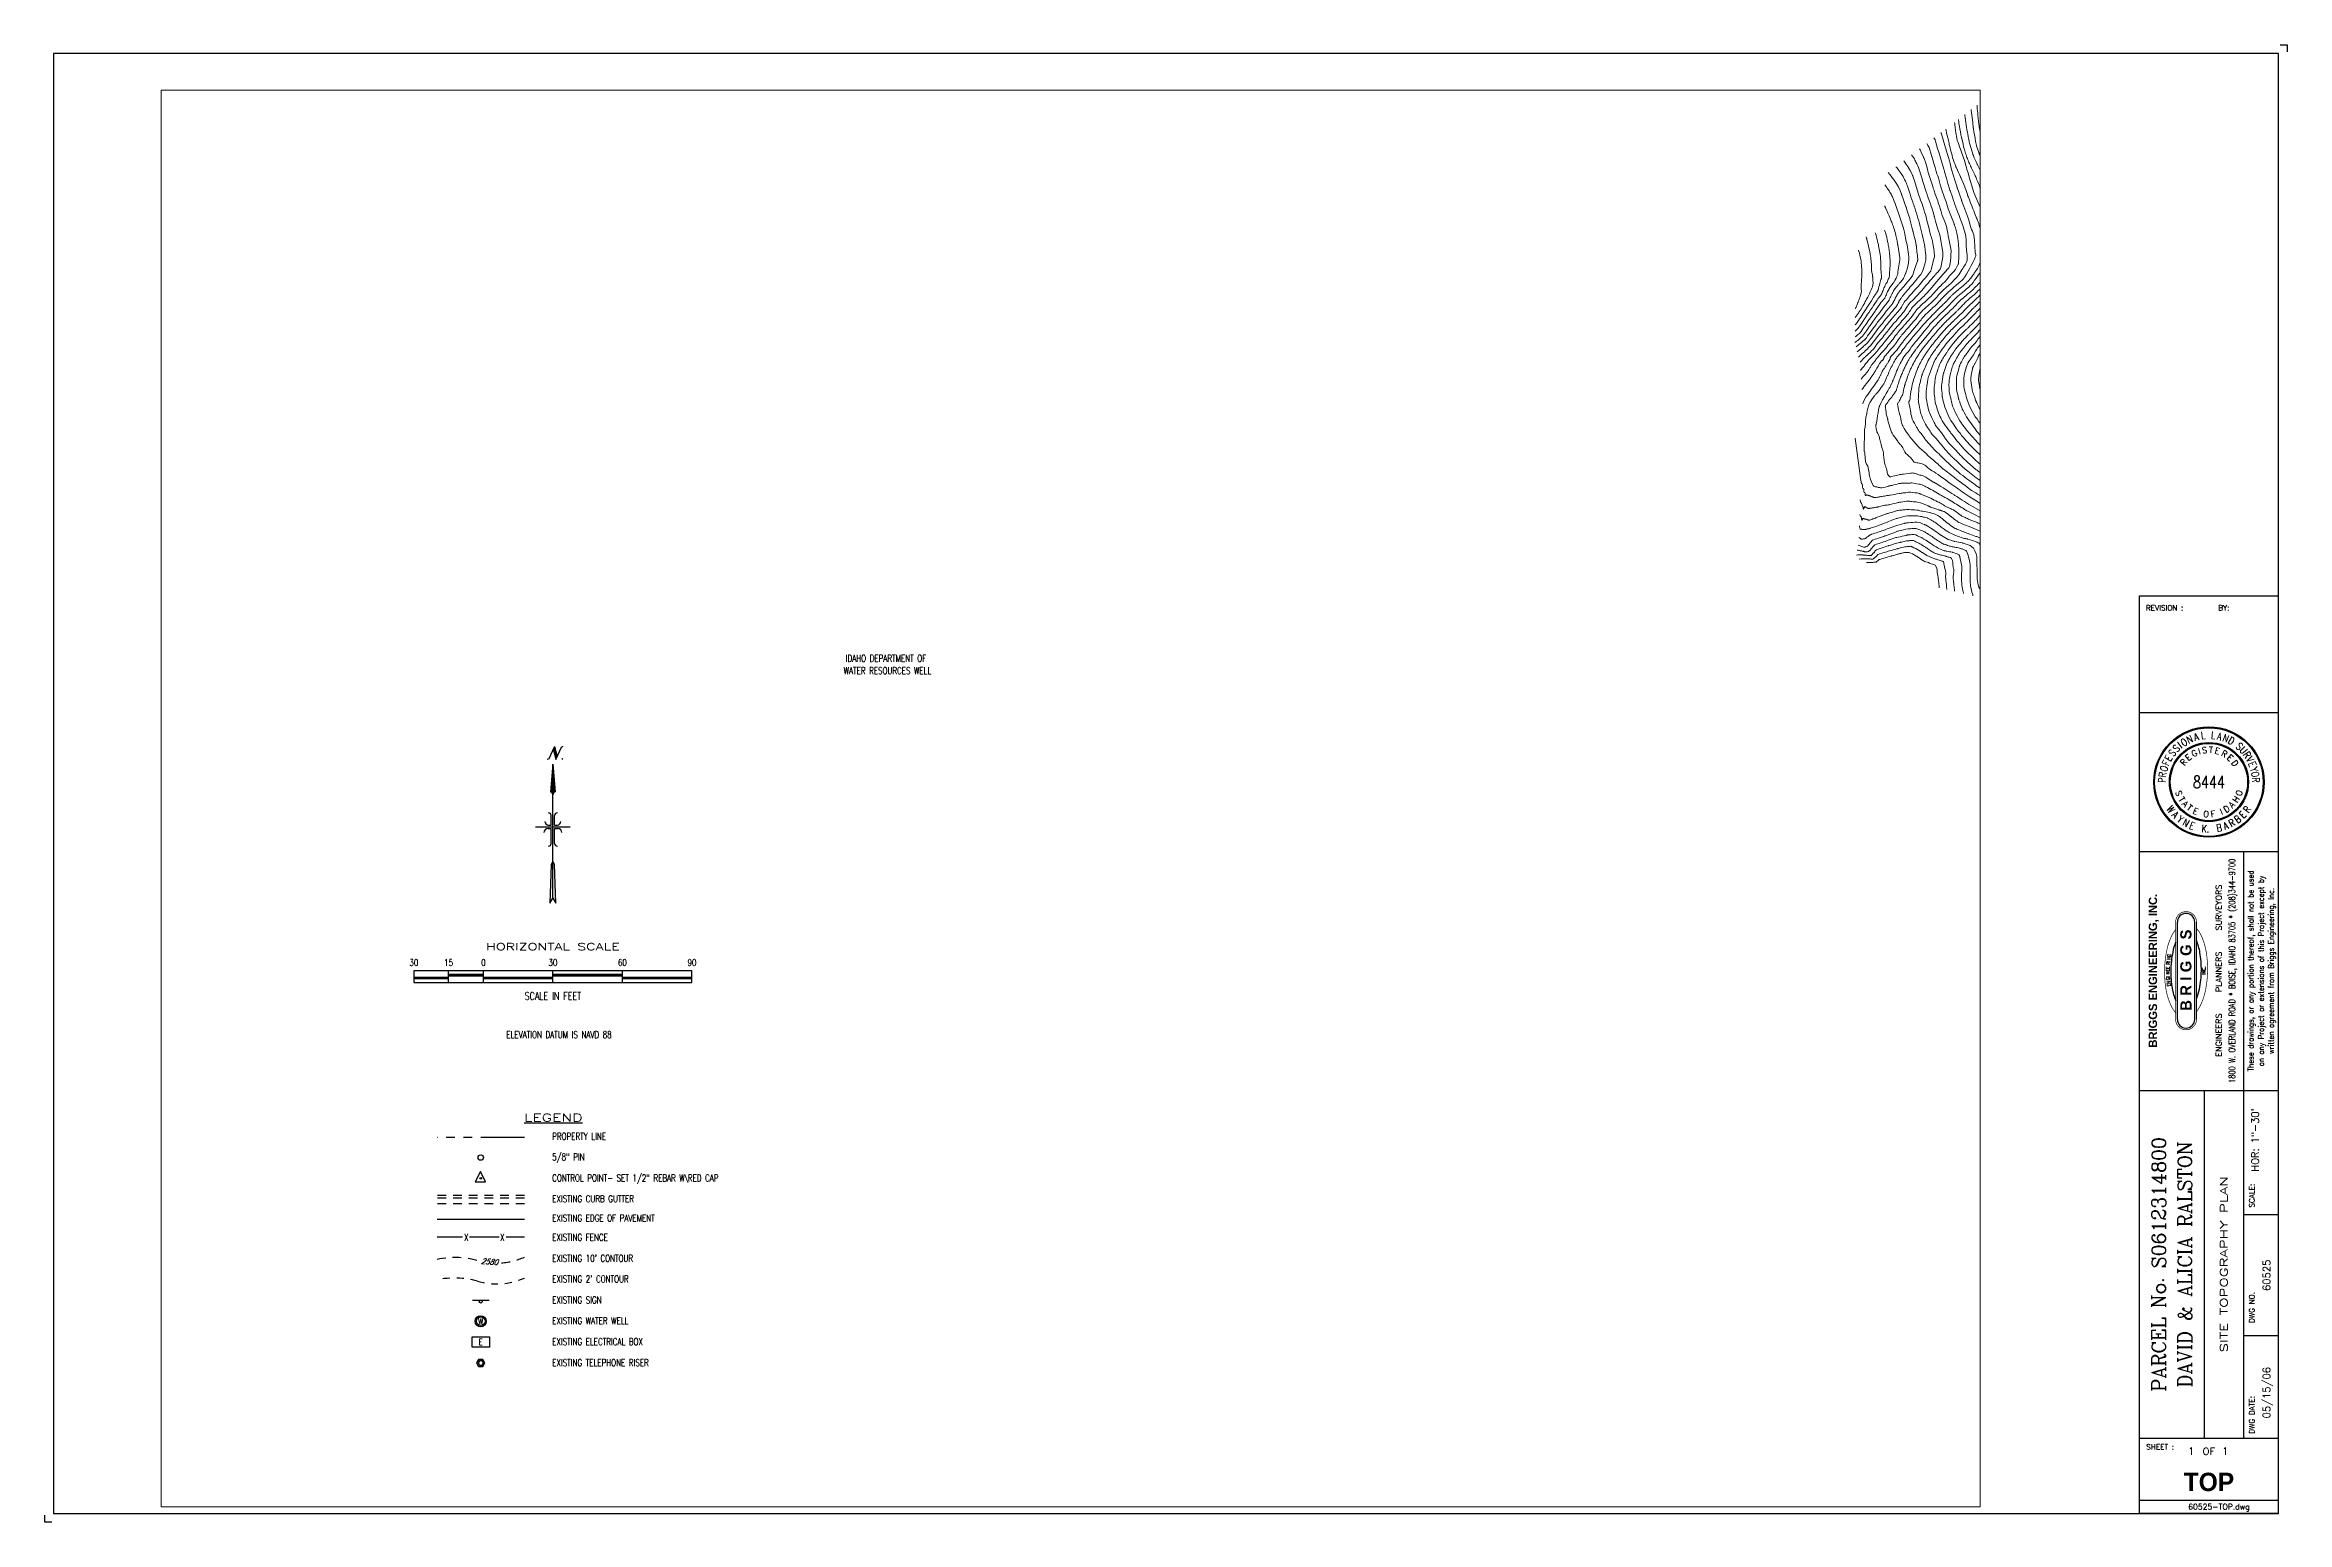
# Paper-space layout 'Layout1' of a CAD drawing. Header units: inches. Extents: x -0.1 to 32.1, y -0.1 to 21.1.
# The model-space entities are those that its viewports show. They can reach past a viewport. Long polylines and large blocks are cut down to what shows.
import ezdxf
from ezdxf.enums import TextEntityAlignment as Align

# ---------------------------------------------------------------- set-up
doc = ezdxf.new("R2010")
doc.units = ezdxf.units.IN
doc.header["$LTSCALE"] = 0.5
doc.header["$MEASUREMENT"] = 0
doc.header["$PDMODE"] = 1
for name, pattern in [('CENTER', [2, 1.25, -0.25, 0.25, -0.25]), ('HIDDEN', [0.375, 0.25, -0.125]), ('HIDDEN2', [0.1875, 0.125, -0.0625]), ('PHANTOM', [2.5, 1.25, -0.25, 0.25, -0.25, 0.25, -0.25])]:
    doc.linetypes.add(name, pattern=pattern)
doc.layers.get('0').update_dxf_attribs({"linetype": 'CONTINUOUS'})
doc.layers.get('Defpoints').update_dxf_attribs({"linetype": 'CONTINUOUS'})
for name, color, linetype, lineweight in [('ARCHENT RD', 3, 'CENTER', 20), ('VX-TOPO-MAJR', 1, 'HIDDEN', 20), ('VX-TOPO-MINR', 7, 'CONTINUOUS', 5)]:
    doc.layers.add(name, color=color, linetype=linetype, lineweight=lineweight)
for name, color, linetype in [('C-ANNO', 250, 'CONTINUOUS'), ('C-STMP', 250, 'CONTINUOUS'), ('C-TTLB', 4, 'CONTINUOUS'), ('C-TTLB-ANNO', 250, 'CONTINUOUS'), ('V-ANNO', 250, 'CONTINUOUS')]:
    doc.layers.add(name, color=color, linetype=linetype)
doc.styles.add('BEI', font='romans.shx', dxfattribs={"width": 0.75})
doc.styles.add('BOLD-H', font='BOLD-H')
doc.styles.add('ROMANC', font='ROMANC')
doc.styles.add('romand', font='romand.shx', dxfattribs={"width": 0.75, "height": 0.15})
doc.styles.add('romans', font='romans.shx', dxfattribs={"width": 0.75, "height": 0.14})
doc.styles.add('ROMANT', font='ROMANC', dxfattribs={"width": 0.75, "height": 0.17})
doc.styles.add('SBOLD', font='SBOLD')
doc.styles.get("Standard").update_dxf_attribs({"font": 'romans.shx', "width": 0.75})
doc.linetypes.add('EP', pattern='A,1,-0.08,["EP",BEI,S=0.16,R=0,X=0,Y=-0.08],-0.35', length=1.43)

psp = doc.layouts.get("Layout1")

# ---------------------------------------------------------------- texts
at = {"color": 240, "style": 'BEI', "width": 0.75}
psp.add_text('E', height=0.09, dxfattribs=at).set_placement((6.144, 2.465), align=Align.MIDDLE)
at = {"layer": 'C-ANNO', "style": 'romans', "width": 0.75}
for s, p in [('IDAHO DEPARTMENT OF', (11.394, 12.252)), ('WATER RESOURCES WELL', (11.364, 12.072)), ('ELEVATION DATUM IS NAVD 88', (6.513, 6.839)), ('5/8" PIN', (7.172, 5.076)), ('PROPERTY LINE', (7.172, 5.376)), ('CONTROL POINT- SET 1/2" REBAR W\\RED CAP', (7.172, 4.776)), ('EXISTING CURB GUTTER', (7.172, 4.476)), ('EXISTING EDGE OF PAVEMENT', (7.172, 4.198)), ('EXISTING FENCE', (7.172, 3.921)), ("EXISTING 10' CONTOUR", (7.172, 3.621)), ("EXISTING 2' CONTOUR", (7.172, 3.321)), ('EXISTING SIGN', (7.172, 3.021)), ('EXISTING WATER WELL', (7.172, 2.721)), ('EXISTING ELECTRICAL BOX', (7.172, 2.421)), ('EXISTING TELEPHONE RISER', (7.172, 2.121))]:
    psp.add_text(s, height=0.1, dxfattribs=at).set_placement(p)
at = {"layer": 'C-ANNO', "color": 3, "style": 'romand', "width": 1.5}
psp.add_text('%%ULEGEND', height=0.11, dxfattribs=at).set_placement((7.188, 5.694), align=Align.MIDDLE)
at = {"layer": 'C-ANNO', "color": 1, "style": 'romans', "width": 0.75}
for p in [(5.936, 3.972), (6.455, 3.972)]:
    psp.add_text('X', height=0.1, dxfattribs=at).set_placement(p, align=Align.MIDDLE)
at = {"layer": 'C-ANNO', "color": 7, "style": 'romans', "oblique": 20, "width": 0.75}
psp.add_text('2580', height=0.08, rotation=355.2443, dxfattribs=at).set_placement((6.271, 3.622), align=Align.MIDDLE)
at = {"layer": 'C-ANNO', "color": 160, "style": 'BEI', "width": 0.75}
psp.add_text('W', height=0.08, dxfattribs=at).set_placement((6.144, 2.765), align=Align.MIDDLE)

msp = doc.modelspace()

# ---------------------------------------------------------------- blocks, each defined once
blk = doc.blocks.new('TTLBLKV')
at = {"layer": 'C-TTLB'}
for p, q in [((-2, 13.2), (0, 13.2)), ((-2, 0), (-2, 13.2)), ((0, 0), (0, 13.2)), ((-2, 11.521), (0, 11.521)), ((-2, 9.521), (0, 9.521)), ((-1.065, 1.083), (-1.065, 6.083)), ((0, 0), (-2, 0))]:
    blk.add_line(p, q, dxfattribs=at)
for points in [[(-0.5, 1.083), (-0.5, 9.521)], [(-2, 6.083), (0, 6.083)], [(0, 4.298), (-0.5, 4.298)], [(0, 2.553), (-0.5, 2.553)], [(-2, 1.083), (0, 1.083)]]:
    blk.add_lwpolyline(points, dxfattribs=at)
at = {"layer": 'C-TTLB-ANNO', "color": 50}
for p, q in [((-1.454, 7.107), (-1.454, 8.507)), ((-1.204, 7.107), (-1.204, 8.507))]:
    blk.add_line(p, q, dxfattribs=at)
at = {"layer": 'C-TTLB-ANNO', "color": 3}
blk.add_line((-2, 0.192), (0, 0.192), dxfattribs=at)
at = {"layer": 'C-TTLB-ANNO', "color": 50, "const_width": 0.01}
for points in [[(-1.479, 8.399, 0.058366), (-1.54, 8.301, 0.059691), (-1.608, 8.094, 0.046081), (-1.638, 7.815, 0.046081)], [(-1.179, 8.507, 1), (-1.479, 8.507, 1)], [(-1.178, 7.22, 0.058714), (-1.117, 7.319, 0.059691), (-1.049, 7.526, 0.046081), (-1.019, 7.805, 0.046081), (-1.04, 8.085, 0.059691), (-1.102, 8.294, 0.072236), (-1.177, 8.415, 0.18824)], [(-1.638, 7.815, 0.046081), (-1.617, 7.534, 0.059691), (-1.555, 7.326, 0.072922), (-1.48, 7.203, 0.18824)], [(-1.479, 7.107, 1), (-1.179, 7.107, 1)]]:
    blk.add_lwpolyline(points, format="xyb", dxfattribs=at)
for points in [[(-1.479, 7.107), (-1.479, 8.507)], [(-1.179, 7.107), (-1.179, 8.507)]]:
    blk.add_lwpolyline(points, dxfattribs=at)
at = {"layer": 'C-TTLB-ANNO', "color": 50}
for points in [[(-1.48, 8.212, 0.043037), (-1.52, 8.076, 0.046081), (-1.549, 7.813, 0.046081)], [(-1.175, 7.412, 0.041606), (-1.137, 7.543, 0.046081), (-1.109, 7.806, 0.046081), (-1.129, 8.07, 0.054323), (-1.178, 8.242, 0.101312)], [(-1.549, 7.813, 0.046081), (-1.528, 7.55, 0.054013), (-1.48, 7.379, 0.101312)]]:
    blk.add_lwpolyline(points, format="xyb", dxfattribs=at)
for centre, start, end in [((-1.329, 8.507), 0, 180), ((-1.329, 7.107), 180, 0)]:
    blk.add_arc(centre, 0.125, start, end, dxfattribs=at)
at = {"layer": 'C-TTLB-ANNO', "color": 11}
for s, p in [('REVISION :        BY:', (-1.906, 12.988)), ('SHEET :', (-1.902, 0.919))]:
    blk.add_text(s, height=0.0765, dxfattribs=at).set_placement(p)
at = {"layer": 'C-TTLB-ANNO', "color": 50}
blk.add_text('ENGINEERS    PLANNERS    SURVEYORS', height=0.085, rotation=90, dxfattribs=at).set_placement((-0.817, 7.807), align=Align.CENTER)
at = {"layer": 'C-TTLB-ANNO', "color": 11}
for s, height, width, p in [('1800 W. OVERLAND ROAD * BOISE, IDAHO 83705 * (208)344-9700', 0.09, 0.7, (-0.624, 7.805)), ('These drawings, or any portion thereof, shall not be used', 0.081, 0.9, (-0.359, 7.804)), ('on any Project or extensions of this Project except by', 0.081, 0.9, (-0.209, 7.804)), ('written agreement from Briggs Engineering, Inc.', 0.081, 0.9, (-0.066, 7.804))]:
    blk.add_text(s, height=height, rotation=90, dxfattribs=dict(at, width=width)).set_placement(p, align=Align.CENTER)
at = {"layer": 'C-TTLB-ANNO', "color": 11, "style": 'SBOLD'}
blk.add_text('BRIGGS ENGINEERING, INC.', height=0.12, rotation=90, dxfattribs=at).set_placement((-1.746, 7.807), align=Align.CENTER)
at = {"layer": 'C-TTLB-ANNO', "color": 50, "style": 'SBOLD'}
for s, p in [('S', (-1.252, 8.257)), ('G', (-1.252, 8.02)), ('G', (-1.252, 7.785)), ('I', (-1.252, 7.664)), ('R', (-1.252, 7.446)), ('B', (-1.25, 7.231))]:
    blk.add_text(s, height=0.16, rotation=90, dxfattribs=at).set_placement(p)
at = {"layer": 'C-TTLB-ANNO', "color": 50, "width": 0.9}
for s, p in [('NEE', (-1.565, 7.811)), ('INC.', (-1.048, 7.81))]:
    blk.add_text(s, height=0.05, rotation=90, dxfattribs=at).set_placement(p, align=Align.CENTER)
for s, rotation, p in [('RI', 87.0771, (-1.561, 7.893)), ('NG', 82.5078, (-1.555, 7.958))]:
    blk.add_text(s, height=0.05, rotation=rotation, dxfattribs=at).set_placement(p)
for s, rotation, p in [('GI', 93.409, (-1.565, 7.728)), ('EN', 96.3544, (-1.558, 7.663))]:
    blk.add_text(s, height=0.05, rotation=rotation, dxfattribs=at).set_placement(p, align=Align.RIGHT)
at = {"layer": 'C-TTLB-ANNO', "color": 11}
for s, p in [('SCALE:', (-0.344, 4.4)), ('DWG NO.', (-0.344, 2.739)), ('DWG DATE:', (-0.344, 1.145))]:
    blk.add_text(s, height=0.0765, rotation=90, dxfattribs=at).set_placement(p)
blk = doc.blocks.new('bei-ttlb')
blk.add_blockref('TTLBLKV', (32, 0))
at = {"layer": 'C-TTLB-ANNO', "color": 83}
for s, height, style, p in [('PARCEL No. S0612314800', 0.2, 'ROMANC', (30.38, 3.583)), ('DAVID & ALICIA RALSTON', 0.2, 'ROMANC', (30.753, 3.583)), ('60525', 0.105, 'BEI', (31.882, 3.426))]:
    blk.add_text(s, height=height, rotation=90, dxfattribs=dict(at, style=style)).set_placement(p, align=Align.CENTER)
at = {"layer": 'C-TTLB-ANNO', "color": 73, "style": 'BEI'}
blk.add_text('OF', height=0.105, dxfattribs=at).set_placement((31, 0.894), align=Align.MIDDLE)
blk = doc.blocks.new('TTBL-24X36')
at = {"layer": 'C-TTLB'}
blk.add_lwpolyline([(0, 0), (32, 0), (32, 21), (0, 21)], close=True, dxfattribs=at)
at = {"layer": 'Defpoints'}
for points in [[(32.025, 21.125), (32.125, 21.125), (32.125, 21.025)], [(-0.025, -0.125), (-0.125, -0.125), (-0.125, -0.025)]]:
    blk.add_lwpolyline(points, dxfattribs=at)
blk.add_blockref('bei-ttlb', (0, 0))
blk = doc.blocks.new('30-Scale')
for p, q in [((-1.5, 0.523), (-1.5, 0.69)), ((-1, 0.523), (-1, 0.69)), ((0, 0.523), (0, 0.69)), ((1, 0.523), (1, 0.69))]:
    blk.add_line(p, q)
blk.add_lwpolyline([(2, 0.69), (-2, 0.69), (-2, 0.523), (2, 0.523)], close=True)
at = {"const_width": 0.04}
for points in [[(-1.5, 0.627), (-1, 0.627)], [(0, 0.627), (1, 0.627)], [(-2, 0.585), (-1.5, 0.585)], [(-1, 0.585), (0, 0.585)], [(1, 0.585), (2, 0.585)]]:
    blk.add_lwpolyline(points, dxfattribs=at)
blk.add_point((-1.5, 0.648))
at = {"style": 'BEI'}
for s, height, width, p in [('HORIZONTAL SCALE', 0.1, 1.5, (0, 0.988)), ('30', 0.1, 0.75, (-2, 0.759)), ('15', 0.1, 0.75, (-1.5, 0.759)), ('0', 0.1, 0.75, (-1, 0.759)), ('30', 0.1, 0.75, (0, 0.759)), ('60', 0.1, 0.75, (1, 0.759)), ('90', 0.1, 0.75, (2, 0.759)), ('SCALE IN FEET', 0.11, 0.75, (0, 0.272))]:
    blk.add_text(s, height=height, dxfattribs=dict(at, width=width)).set_placement(p, align=Align.CENTER)
blk = doc.blocks.new('narrow')
at = {"linetype": 'Continuous'}
for p, q in [((0.023, 1.154), (-0.065, 0.966)), ((0.005, 1.115), (0.042, 0.966)), ((0.023, 1.154), (0.06, 1.007)), ((0.042, 0.966), (0.129, 1.154)), ((0, 0.9), (-0.035, 0.5)), ((0, -1.025), (0, 0.9)), ((0, 0.9), (0.035, 0.5)), ((-0.035, 0.5), (0.035, 0.5)), ((-0.25, 0), (0.25, 0)), ((-0.065, 0.025), (-0.025, 0.025)), ((-0.025, 0.025), (-0.025, 0.16)), ((0.025, 0.025), (0.025, 0.16)), ((0.025, 0.025), (0.065, 0.025)), ((-0.07, -0.025), (-0.025, -0.025)), ((-0.025, -0.24), (-0.025, -0.025)), ((0.025, -0.24), (0.025, -0.025)), ((0.025, -0.025), (0.07, -0.025)), ((-0.025, -0.544), (-0.042, -1.1)), ((0, -0.5), (-0.025, -0.544)), ((0.025, -0.544), (0, -0.5)), ((0.042, -1.1), (0.025, -0.544)), ((-0.042, -1.1), (0, -1.025)), ((0, -1.025), (0.042, -1.1))]:
    blk.add_line(p, q, dxfattribs=at)
for points, const_width in [([(-0.069, 0.972, 1), (-0.079, 0.972, 1)], 0.01), ([(0.142, 0.975, 1), (0.13, 0.975, 1)], 0.012), ([(0.144, 1.151, 1), (0.134, 1.151, 1)], 0.01)]:
    blk.add_lwpolyline(points, format="xyb", close=True, dxfattribs=dict(at, const_width=const_width))
for centre, radius, start, end in [((-0.04, 0.46), 0.04, 0, 82.8584), ((0.04, 0.46), 0.04, 97.1416, 180), ((-0.065, 0.075), 0.05, 180, 270), ((-0.065, 0.16), 0.04, 0, 90), ((0.065, 0.16), 0.04, 90, 180), ((0.065, 0.075), 0.05, 270, 0), ((-0.07, -0.085), 0.06, 90, 180), ((-0.065, -0.24), 0.04, 270, 0), ((0.065, -0.24), 0.04, 180, 270), ((0.07, -0.085), 0.06, 0, 90)]:
    blk.add_arc(centre, radius, start, end, dxfattribs=at)
for points in [[(0.042, 0.966), (0.023, 1.154), (0.005, 1.115)], [(0.042, 0.966), (0.023, 1.154), (0.06, 1.007)], [(-0.035, 0.5), (0, 0.9), (0.035, 0.5)], [(-0.027, 0.498), (0.035, 0.5), (-0.035, 0.499)], [(-0.027, 0.498), (0.035, 0.5), (0.025, 0.497)], [(-0.019, 0.494), (0.025, 0.497), (-0.027, 0.498)], [(-0.019, 0.494), (0.016, 0.492), (0.025, 0.497)], [(-0.013, 0.489), (0.016, 0.492), (-0.019, 0.494)], [(-0.013, 0.489), (0.01, 0.486), (0.016, 0.492)], [(0.01, 0.486), (-0.009, 0.485), (-0.013, 0.489)], [(-0.009, 0.485), (0.01, 0.486), (-0.005, 0.479)], [(-0.005, 0.479), (0.01, 0.486), (0.004, 0.478)], [(-0.005, 0.479), (0.004, 0.478), (-0.002, 0.473)], [(0.004, 0.478), (0.002, 0.472), (-0.002, 0.473)], [(0, 0.465), (-0.002, 0.473), (0.002, 0.472)]]:
    blk.add_solid(points, dxfattribs=at)
blk = doc.blocks.new('TT')
at = {"layer": 'C-TTLB-ANNO', "color": 83, "style": 'romans'}
for tag, p in [('1"=40\'', (31.717, 4.915)), ('1"=4\'', (31.893, 4.915)), ('DATE', (31.882, 1.368))]:
    blk.add_attdef(tag, p, '', height=0.105, rotation=90, dxfattribs=at)
at = {"layer": 'C-TTLB-ANNO', "color": 83, "style": 'romans', "width": 1.5}
blk.add_attdef('SHEET_NAME', text='', height=0.105, rotation=90, dxfattribs=at).set_placement((31.216, 3.583), align=Align.MIDDLE_CENTER)
at = {"layer": 'C-TTLB-ANNO', "color": 73, "style": 'romans'}
for tag, p in [('1', (30.746, 0.843)), ('2', (31.235, 0.843))]:
    blk.add_attdef(tag, text='', height=0.105, dxfattribs=at).set_placement(p, align=Align.CENTER)
at = {"layer": 'C-TTLB-ANNO', "color": 83, "style": 'BOLD-H'}
blk.add_attdef('SHEET', text='', height=0.264, dxfattribs=at).set_placement((31, 0.322), align=Align.CENTER)
at = {"layer": 'C-TTLB-ANNO', "color": 1, "style": 'romans'}
blk.add_attdef('\\DRAWINGNAME', (30.701, 0.056), '', height=0.081, dxfattribs=at)
blk = doc.blocks.new('wkb')
at = {"layer": 'C-STMP'}
for radius in [0.794, 0.787, 0.781, 0.569, 0.562, 0.556]:
    blk.add_circle((1, 1), radius, dxfattribs=at)
for s, height, rotation, style, width, p in [('O', 0.105, 32.1568, 'ROMANT', 0.8, (0.669, 1.527)), ('N', 0.105, 24.2514, 'ROMANT', 0.8, (0.744, 1.567)), ('A', 0.105, 15.7961, 'ROMANT', 0.8, (0.831, 1.599)), ('L', 0.105, 7.1711, 'ROMANT', 0.8, (0.922, 1.618)), ('L', 0.105, 354.7955, 'ROMANT', 0.8, (1.056, 1.62)), ('A', 0.105, 346.9906, 'ROMANT', 0.8, (1.14, 1.606)), ('N', 0.105, 338.8888, 'ROMANT', 0.8, (1.224, 1.581)), ('D', 0.105, 331.4335, 'ROMANT', 0.8, (1.298, 1.547)), ('F', 0.105, 66.1587, 'ROMANT', 0.8, (0.431, 1.252)), ('E', 0.105, 59.4549, 'ROMANT', 0.8, (0.464, 1.316)), ('S', 0.105, 51.5436, 'ROMANT', 0.8, (0.513, 1.387)), ('S', 0.105, 44.024, 'ROMANT', 0.8, (0.567, 1.448)), ('I', 0.105, 38.2235, 'ROMANT', 0.8, (0.615, 1.489)), ('R', 0.0889, 51.9445, 'ROMANC', 0.95, (0.671, 1.258)), ('E', 0.0889, 39.7692, 'ROMANC', 0.95, (0.732, 1.322)), ('G', 0.0889, 27.0617, 'ROMANC', 0.95, (0.81, 1.373)), ('I', 0.0889, 17.4111, 'ROMANC', 0.95, (0.875, 1.399)), ('S', 0.0889, 7.9227, 'ROMANC', 0.95, (0.942, 1.414)), ('T', 0.0889, 356.5947, 'ROMANC', 0.95, (1.025, 1.418)), ('E', 0.0889, 344.966, 'ROMANC', 0.95, (1.109, 1.404)), ('R', 0.0889, 331.3092, 'ROMANC', 0.95, (1.201, 1.367)), ('E', 0.0889, 318.8189, 'ROMANC', 0.95, (1.276, 1.315)), ('D', 0.0889, 305.7905, 'ROMANC', 0.95, (1.339, 1.245)), ('S', 0.105, 319.4894, 'ROMANT', 0.8, (1.404, 1.473)), ('U', 0.105, 312.5898, 'ROMANT', 0.8, (1.458, 1.421)), ('R', 0.105, 305.4445, 'ROMANT', 0.8, (1.507, 1.361)), ('V', 0.105, 299.0507, 'ROMANT', 0.8, (1.544, 1.302)), ('E', 0.105, 292.406, 'ROMANT', 0.8, (1.575, 1.237)), ('P', 0.105, 87.7245, 'ROMANT', 0.8, (0.378, 1.025)), ('R', 0.105, 80.9285, 'ROMANT', 0.8, (0.385, 1.098)), ('O', 0.105, 73.3259, 'ROMANT', 0.8, (0.404, 1.179)), ('Y', 0.105, 285.6013, 'ROMANT', 0.8, (1.599, 1.167)), ('O', 0.105, 279.4572, 'ROMANT', 0.8, (1.614, 1.102)), ('R', 0.105, 272.5454, 'ROMANT', 0.8, (1.622, 1.028)), ('W', 0.105, 305.701, 'ROMANT', 0.8, (0.41, 0.576)), ('S', 0.0889, 290.492, 'ROMANC', 0.95, (0.525, 0.822)), ('T', 0.0889, 302.5661, 'ROMANC', 0.95, (0.572, 0.727)), ('A', 0.0889, 312.6078, 'ROMANC', 0.95, (0.627, 0.657)), ('T', 0.0889, 323.0935, 'ROMANC', 0.95, (0.695, 0.594)), ('D', 0.0889, 33.4122, 'ROMANC', 0.95, (1.279, 0.576)), ('A', 0.0889, 44.9626, 'ROMANC', 0.95, (1.359, 0.641)), ('H', 0.0889, 57.2598, 'ROMANC', 0.95, (1.427, 0.726)), ('O', 0.0889, 69.923, 'ROMANC', 0.95, (1.477, 0.826)), ('R', 0.105, 54.299, 'ROMANT', 0.8, (1.59, 0.576)), ('A', 0.105, 314.0547, 'ROMANT', 0.8, (0.478, 0.494)), ('Y', 0.105, 322.4084, 'ROMANT', 0.8, (0.556, 0.424)), ('N', 0.105, 330.7621, 'ROMANT', 0.8, (0.645, 0.366)), ('E', 0.105, 339.1158, 'ROMANT', 0.8, (0.741, 0.321)), ('E', 0.0889, 335.5389, 'ROMANC', 0.95, (0.79, 0.538)), ('K.', 0.1046, 355.8232, 'ROMANT', 0.8, (0.947, 0.275)), ('O', 0.0889, 355.096, 'ROMANC', 0.95, (0.957, 0.495)), ('F', 0.0889, 7.1636, 'ROMANC', 0.95, (1.063, 0.497)), ('B', 0.105, 12.5305, 'ROMANT', 0.8, (1.158, 0.29)), ('I', 0.0889, 22.5408, 'ROMANC', 0.95, (1.194, 0.531)), ('A', 0.105, 20.8842, 'ROMANT', 0.8, (1.259, 0.321)), ('R', 0.105, 29.2379, 'ROMANT', 0.8, (1.355, 0.366)), ('B', 0.105, 37.5916, 'ROMANT', 0.8, (1.444, 0.424)), ('E', 0.105, 45.9453, 'ROMANT', 0.8, (1.522, 0.494))]:
    blk.add_text(s, height=height, rotation=rotation, dxfattribs=dict(at, style=style, width=width)).set_placement(p, align=Align.CENTER)
at = {"layer": 'C-STMP', "style": 'ROMANT', "width": 0.75}
blk.add_text('8444', height=0.1778, dxfattribs=at).set_placement((1, 0.911), align=Align.CENTER)

# ---------------------------------------------------------------- linework, layer by layer
at = {"layer": 'ARCHENT RD', "color": 1, "linetype": 'Continuous', "ltscale": 7.5}
msp.add_point((5395, 3098, -44590), dxfattribs=at)
at = {"layer": 'C-ANNO', "color": 4, "linetype": 'Continuous', "lineweight": 9}
for p in [(2775, 7295, -44590), (3010, 7246, -44590)]:
    msp.add_point(p, dxfattribs=at)
at = {"layer": 'VX-TOPO-MAJR'}
for points in [[(6728, 7820), (6719, 7848), (6707, 7880), (6696, 7912), (6685, 7941), (6674, 7971), (6666, 8002), (6663, 8027), (6659, 8053), (6656, 8078), (6651, 8117), (6646, 8155), (6641, 8193), (6640, 8204), (6638, 8215), (6635, 8225)], [(7082, 8458), (7082, 8450), (7081, 8398), (7079, 8367), (7077, 8337), (7075, 8307), (7073, 8278), (7072, 8250), (7071, 8221), (7071, 8178), (7072, 8135), (7073, 8092), (7073, 8086)], [(6277, 7494), (6268, 7520), (6250, 7586), (6232, 7652), (6210, 7717), (6206, 7726), (6202, 7734), (6198, 7742), (6183, 7774), (6168, 7806), (6153, 7838), (6150, 7843), (6147, 7847), (6143, 7852)], [(5868, 6897), (5861, 6921), (5845, 6967), (5840, 6979), (5836, 6991), (5831, 7003), (5816, 7046), (5802, 7089), (5786, 7131), (5781, 7143), (5775, 7155), (5770, 7167), (5764, 7181), (5758, 7194), (5752, 7207), (5745, 7219), (5738, 7231), (5730, 7243), (5724, 7255), (5717, 7266), (5709, 7277), (5697, 7294), (5684, 7311), (5671, 7329), (5666, 7335), (5661, 7342), (5656, 7349), (5656, 7349)], [(5289, 6431), (5289, 6430), (5294, 6413), (5301, 6388), (5307, 6362), (5314, 6337), (5321, 6307), (5325, 6278), (5328, 6248), (5331, 6223), (5333, 6199), (5334, 6174), (5335, 6121), (5334, 6069), (5333, 6016), (5330, 5987), (5327, 5958), (5324, 5929), (5325, 5906), (5328, 5883), (5329, 5860), (5324, 5831), (5318, 5803), (5310, 5776), (5304, 5757), (5297, 5739), (5291, 5721), (5283, 5704), (5276, 5687), (5269, 5670), (5264, 5658), (5260, 5646), (5255, 5635), (5252, 5628), (5249, 5621), (5245, 5615), (5244, 5613)], [(5536, 3934), (5536, 3935), (5533, 3956), (5533, 3977), (5534, 3983), (5536, 3988), (5538, 3994), (5544, 4033), (5549, 4073), (5555, 4112), (5563, 4153), (5571, 4195), (5580, 4236), (5581, 4241), (5583, 4246), (5584, 4250), (5585, 4252), (5586, 4254), (5587, 4256), (5607, 4295), (5627, 4334), (5649, 4373), (5651, 4376), (5654, 4380), (5657, 4384), (5678, 4421), (5699, 4459), (5721, 4496), (5724, 4501), (5727, 4505), (5730, 4510), (5731, 4512), (5732, 4513), (5733, 4515), (5738, 4526), (5742, 4537), (5747, 4548), (5748, 4550), (5749, 4552), (5750, 4554), (5755, 4565), (5759, 4575), (5764, 4586), (5765, 4589), (5766, 4591), (5767, 4593), (5775, 4611), (5783, 4630), (5790, 4648), (5801, 4677), (5812, 4705), (5823, 4734), (5834, 4761), (5845, 4787), (5858, 4813), (5863, 4822), (5868, 4832), (5873, 4841), (5885, 4864), (5898, 4886), (5910, 4908), (5910, 4909), (5911, 4909), (5911, 4909), (5911, 4909), (5911, 4909), (5911, 4910), (5911, 4910), (5911, 4910), (5911, 4910), (5912, 4915), (5913, 4920), (5915, 4924), (5937, 4955), (5964, 4983), (5989, 5012), (6011, 5043), (6033, 5075), (6056, 5106), (6073, 5126), (6090, 5146), (6107, 5167), (6126, 5190), (6144, 5214), (6162, 5237), (6184, 5263), (6207, 5290), (6229, 5316), (6243, 5333), (6256, 5349), (6270, 5366), (6278, 5377), (6285, 5388), (6293, 5399), (6322, 5428), (6352, 5456), (6381, 5485), (6385, 5490), (6390, 5495), (6395, 5500), (6440, 5544), (6485, 5588), (6530, 5631), (6531, 5632), (6532, 5633), (6533, 5634), (6542, 5643), (6551, 5652), (6559, 5661), (6595, 5698), (6630, 5735), (6666, 5771), (6670, 5775), (6674, 5778), (6678, 5782), (6712, 5811), (6745, 5839), (6778, 5868), (6797, 5884), (6815, 5900), (6834, 5915), (6856, 5935), (6876, 5957), (6895, 5980), (6917, 6010), (6938, 6041), (6960, 6072), (6971, 6086), (6982, 6101), (7052, 6208)], [(7125, 5263), (7102, 5238), (7080, 5213), (7041, 5166), (7003, 5118), (6965, 5070), (6959, 5061), (6952, 5052), (6946, 5043), (6941, 5033), (6937, 5024), (6931, 5014), (6901, 4965), (6868, 4918), (6837, 4869), (6824, 4847), (6813, 4825), (6803, 4802), (6792, 4769), (6784, 4736), (6777, 4702), (6772, 4669), (6768, 4636), (6766, 4602), (6765, 4564), (6766, 4527), (6772, 4490), (6780, 4455), (6789, 4420), (6798, 4386), (6805, 4360), (6812, 4334), (6821, 4309), (6842, 4257), (6866, 4207), (6926, 4095)], [(6926, 4095), (6951, 4065), (6977, 4026), (7051, 3926)], [(5885, 3287), (5879, 3286), (5869, 3284), (5858, 3282), (5836, 3277), (5815, 3272), (5793, 3266), (5771, 3261), (5758, 3257), (5744, 3254), (5730, 3254), (5718, 3261), (5697, 3290), (5689, 3320), (5684, 3350), (5677, 3380), (5673, 3389), (5670, 3398), (5666, 3406), (5663, 3416), (5654, 3451), (5648, 3488), (5644, 3525), (5640, 3561), (5640, 3567), (5639, 3573), (5639, 3579), (5638, 3585), (5638, 3586), (5638, 3587), (5638, 3588), (5638, 3589), (5628, 3628), (5617, 3667), (5606, 3706), (5595, 3746), (5592, 3760), (5588, 3775), (5585, 3790), (5581, 3804), (5572, 3832), (5560, 3859), (5548, 3886), (5539, 3914), (5538, 3925), (5536, 3935)], [(6018, 3306), (5920, 3290), (5913, 3290), (5906, 3289), (5899, 3289), (5889, 3287), (5879, 3286), (5869, 3284), (5858, 3282), (5836, 3277), (5815, 3272), (5793, 3266), (5771, 3261), (5758, 3257), (5744, 3254), (5730, 3254), (5718, 3261), (5697, 3290), (5689, 3320), (5684, 3350), (5677, 3380), (5673, 3389), (5670, 3398), (5666, 3406), (5663, 3416), (5654, 3451), (5648, 3488), (5644, 3525), (5640, 3561), (5640, 3567), (5639, 3573), (5639, 3579), (5638, 3585), (5638, 3586), (5638, 3587), (5638, 3588), (5638, 3589), (5628, 3628), (5617, 3667), (5606, 3706), (5595, 3746), (5592, 3760), (5588, 3775), (5585, 3790), (5581, 3804), (5572, 3832), (5560, 3859), (5548, 3886), (5539, 3914), (5538, 3925), (5536, 3935)], [(7121, 3846), (7051, 3926)], [(6859, 3423), (6814, 3462), (6793, 3482), (6772, 3502), (6751, 3522), (6731, 3542), (6720, 3553), (6710, 3564), (6699, 3575), (6689, 3587), (6670, 3608), (6663, 3617)], [(5922, 3290), (5920, 3290)], [(7042, 2750), (6831, 2870), (6802, 2889), (6773, 2908), (6744, 2927), (6715, 2946), (6704, 2954), (6692, 2961), (6680, 2969), (6669, 2976), (6659, 2982), (6648, 2988), (6638, 2994), (6628, 3000), (6599, 3019), (6570, 3038), (6541, 3058), (6512, 3076), (6477, 3098), (6442, 3120), (6406, 3141), (6371, 3163), (6367, 3165), (6363, 3167), (6359, 3170), (6355, 3172), (6351, 3174), (6346, 3177), (6342, 3179), (6338, 3181), (6302, 3202), (6268, 3225), (6234, 3248), (6197, 3268), (6182, 3273), (6167, 3276), (6151, 3277), (6135, 3280), (6119, 3286), (6103, 3294), (6087, 3301), (6070, 3306), (6057, 3307), (6044, 3308), (6031, 3307), (6018, 3306)], [(6836, 2866), (6831, 2870), (6802, 2889), (6773, 2908), (6744, 2927), (6715, 2946), (6704, 2954), (6692, 2961), (6680, 2969), (6669, 2976), (6659, 2982), (6648, 2988), (6638, 2994), (6628, 3000), (6599, 3019), (6570, 3038), (6541, 3058), (6512, 3076), (6477, 3098), (6442, 3120), (6406, 3141), (6371, 3163), (6367, 3165), (6363, 3167), (6359, 3170), (6355, 3172), (6351, 3174), (6346, 3177), (6342, 3179), (6338, 3181), (6302, 3202), (6268, 3225), (6234, 3248), (6197, 3268), (6182, 3273), (6167, 3276), (6151, 3277), (6135, 3280), (6119, 3286), (6103, 3294), (6087, 3301), (6070, 3306), (6057, 3307), (6044, 3308), (6031, 3307), (6025, 3307)], [(7179, 3188), (7137, 3217), (7111, 3235), (7084, 3253), (7058, 3271), (7036, 3286), (7014, 3301), (6993, 3315), (6971, 3330), (6961, 3338), (6951, 3345), (6941, 3353), (6859, 3423)], [(6935, 2810), (6932, 2812)], [(7148, 2693), (7116, 2710), (7116, 2710), (7115, 2710), (7115, 2710), (7115, 2711), (7115, 2711), (7115, 2711), (7115, 2711), (7114, 2711), (7082, 2728), (7042, 2750)], [(7148, 2693), (7116, 2710), (7116, 2710), (7115, 2710), (7115, 2710), (7115, 2711), (7115, 2711), (7115, 2711), (7115, 2711), (7114, 2711), (7082, 2728)], [(6545, 2480), (6558, 2472), (6558, 2472), (6641, 2437), (6741, 2398), (6758, 2394), (6776, 2391), (6784, 2389), (6793, 2387), (6801, 2385), (6810, 2383), (6813, 2382), (6816, 2381), (6820, 2380), (6823, 2379), (6887, 2359)], [(6887, 2359), (6939, 2341), (6953, 2335), (6967, 2328), (6979, 2321), (6988, 2310), (6989, 2307), (6990, 2304), (6991, 2301), (6992, 2299), (6995, 2291), (6997, 2284), (7000, 2277), (7003, 2270), (7004, 2265), (7006, 2260), (7007, 2255), (7009, 2249), (7010, 2246), (7010, 2243), (7011, 2239), (7012, 2236), (7012, 2227), (7013, 2218), (7013, 2210), (7013, 2201), (7012, 2196), (7012, 2192), (7011, 2187), (7011, 2182), (7012, 2160), (7013, 2138), (7014, 2134)], [(7015, 2133), (7017, 2071), (7018, 2049), (7018, 2027), (7019, 2004), (7019, 1989), (7020, 1974), (7020, 1958), (7021, 1943), (7024, 1919), (7029, 1895), (7035, 1871), (7040, 1847), (7041, 1842), (7042, 1837), (7043, 1831), (7045, 1827), (7047, 1824), (7049, 1822), (7051, 1819), (7053, 1817), (7055, 1814), (7057, 1811), (7059, 1809), (7062, 1806), (7081, 1782), (7100, 1757), (7118, 1733), (7137, 1709)]]:
    msp.add_lwpolyline(points, dxfattribs=at)
at = {"layer": 'VX-TOPO-MAJR', "flags": 128}
for points in [[(7073, 8086), (7085, 7943), (7090, 7908), (7093, 7894), (7098, 7880), (7104, 7866), (7124, 7817), (7145, 7768), (7166, 7719), (7172, 7708), (7177, 7696), (7182, 7685), (7210, 7632), (7240, 7581), (7267, 7528), (7270, 7523), (7271, 7518), (7274, 7514), (7290, 7480), (7306, 7446), (7323, 7412), (7339, 7377), (7355, 7343), (7371, 7308), (7373, 7303), (7376, 7297), (7379, 7291), (7409, 7216), (7438, 7141), (7467, 7066), (7476, 7044), (7484, 7022), (7493, 7000), (7516, 6939), (7538, 6878), (7557, 6815), (7563, 6789), (7566, 6763), (7567, 6737), (7566, 6699), (7565, 6662), (7563, 6624), (7560, 6589), (7558, 6554), (7551, 6520), (7534, 6457), (7516, 6393), (7506, 6357)], [(7052, 6208), (7057, 6218), (7067, 6239), (7077, 6260), (7089, 6286), (7101, 6312), (7114, 6339), (7125, 6362), (7137, 6386), (7148, 6410), (7156, 6426), (7162, 6444), (7163, 6462), (7157, 6495), (7151, 6528), (7145, 6561), (7135, 6624), (7126, 6686), (7114, 6749), (7104, 6777), (7090, 6803), (7076, 6830), (7053, 6889), (7030, 6948), (7006, 7007), (7000, 7020), (6994, 7032), (6989, 7045), (6961, 7110), (6934, 7176), (6908, 7242), (6897, 7272), (6886, 7303), (6877, 7334), (6859, 7394), (6843, 7455), (6825, 7515), (6818, 7540), (6810, 7565), (6802, 7591), (6791, 7634), (6781, 7678), (6728, 7820)], [(6506, 6126), (6507, 6128), (6533, 6159), (6537, 6164), (6542, 6169), (6547, 6175), (6554, 6183), (6560, 6192), (6564, 6202), (6575, 6244), (6580, 6286), (6583, 6328), (6585, 6370), (6586, 6412), (6583, 6454), (6574, 6500), (6565, 6546), (6556, 6592), (6548, 6633), (6541, 6673), (6533, 6714), (6522, 6762), (6507, 6808), (6491, 6854), (6478, 6887), (6464, 6920), (6451, 6954), (6437, 7001), (6423, 7049), (6408, 7096), (6405, 7105), (6402, 7114), (6399, 7123), (6382, 7170), (6365, 7217), (6349, 7264), (6343, 7284), (6337, 7304), (6331, 7325), (6277, 7494)], [(5238, 5136), (5245, 5141), (5262, 5154), (5278, 5167), (5292, 5179), (5305, 5191), (5319, 5204), (5327, 5211), (5336, 5218), (5344, 5226), (5375, 5263), (5401, 5303), (5428, 5343), (5436, 5354), (5445, 5365), (5453, 5377), (5486, 5422), (5518, 5469), (5551, 5514), (5554, 5517), (5557, 5521), (5559, 5524), (5564, 5530), (5568, 5536), (5573, 5541), (5596, 5574), (5619, 5607), (5642, 5640), (5666, 5668), (5691, 5696), (5712, 5725), (5717, 5733), (5720, 5741), (5724, 5749), (5729, 5758), (5735, 5768), (5740, 5778), (5743, 5787), (5746, 5797), (5750, 5807), (5755, 5815), (5761, 5823), (5766, 5831), (5770, 5841), (5774, 5851), (5780, 5861), (5800, 5890), (5822, 5918), (5845, 5946), (5851, 5954), (5858, 5962), (5865, 5970), (5883, 5990), (5901, 6012), (5918, 6034), (5922, 6041), (5925, 6049), (5928, 6057), (5934, 6070), (5940, 6083), (5945, 6097), (5948, 6103), (5951, 6109), (5953, 6115), (5958, 6127), (5962, 6141), (5966, 6154), (5980, 6205), (5990, 6256), (5994, 6307), (5993, 6341), (5990, 6374), (5985, 6407), (5981, 6441), (5976, 6475), (5970, 6509), (5962, 6541), (5954, 6573), (5947, 6606), (5942, 6632), (5937, 6659), (5932, 6685), (5924, 6720), (5915, 6754), (5868, 6897)], [(7506, 6357), (7444, 6199), (7416, 6136), (7402, 6106), (7385, 6078), (7367, 6049), (7350, 6024), (7332, 5999), (7314, 5974), (7284, 5939), (7255, 5904), (7225, 5869), (7219, 5860), (7212, 5851), (7205, 5843), (7168, 5803), (7131, 5764), (7094, 5725), (7091, 5722), (7088, 5719), (7086, 5716), (7060, 5689), (7034, 5661), (7008, 5634), (6993, 5618), (6979, 5603), (6965, 5588), (6962, 5585), (6960, 5582), (6958, 5580), (6914, 5534), (6870, 5489), (6826, 5444), (6816, 5434), (6806, 5424), (6796, 5414), (6759, 5378), (6721, 5343), (6684, 5306), (6667, 5288), (6651, 5269), (6635, 5250), (6607, 5219), (6579, 5189), (6551, 5158), (6535, 5140), (6520, 5120), (6505, 5100), (6485, 5072), (6464, 5043), (6444, 5014), (6437, 5005), (6430, 4995), (6423, 4986), (6403, 4955), (6384, 4924), (6365, 4894), (6360, 4886), (6355, 4878), (6350, 4870), (6346, 4857), (6342, 4845), (6337, 4833), (6318, 4782), (6298, 4731), (6279, 4679), (6272, 4660), (6267, 4640), (6262, 4621), (6255, 4575), (6249, 4529), (6243, 4484), (6240, 4454), (6238, 4425), (6237, 4396), (6239, 4356), (6245, 4315), (6253, 4275), (6259, 4244), (6266, 4212), (6275, 4181), (6297, 4125), (6322, 4070), (6349, 4016), (6357, 4000), (6365, 3984), (6375, 3969), (6395, 3943), (6417, 3916), (6438, 3890), (6461, 3856), (6484, 3822), (6508, 3788), (6518, 3776), (6527, 3763), (6537, 3750), (6564, 3715), (6667, 3612)], [(5319, 4746), (5328, 4757), (5347, 4781), (5366, 4805), (5370, 4812), (5375, 4819), (5379, 4826), (5389, 4838), (5399, 4851), (5409, 4863), (5413, 4868), (5417, 4873), (5421, 4878), (5426, 4885), (5431, 4891), (5437, 4897), (5450, 4910), (5463, 4923), (5477, 4936), (5480, 4939), (5483, 4942), (5486, 4945), (5504, 4963), (5521, 4981), (5538, 5000), (5552, 5017), (5565, 5035), (5579, 5053), (5598, 5075), (5617, 5096), (5637, 5118), (5665, 5154), (5692, 5190), (5720, 5225), (5721, 5226), (5722, 5227), (5723, 5228), (5724, 5230), (5725, 5232), (5727, 5234), (5754, 5269), (5781, 5303), (5810, 5337), (5833, 5364), (5857, 5391), (5881, 5418), (5898, 5439), (5916, 5460), (5934, 5481), (5953, 5503), (5972, 5524), (5990, 5546), (5996, 5556), (6001, 5566), (6007, 5576), (6012, 5583), (6017, 5589), (6021, 5596), (6028, 5606), (6034, 5616), (6041, 5626), (6065, 5653), (6091, 5679), (6117, 5704), (6124, 5711), (6131, 5717), (6138, 5724), (6162, 5747), (6187, 5769), (6212, 5791), (6221, 5800), (6230, 5810), (6238, 5819), (6241, 5823), (6244, 5826), (6247, 5830), (6284, 5873), (6321, 5915), (6358, 5958), (6368, 5971), (6379, 5983), (6389, 5995), (6411, 6019), (6506, 6127)], [(5303, 2566), (5305, 2557), (5308, 2537), (5314, 2518), (5320, 2514), (5321, 2515), (5322, 2516), (5323, 2517), (5324, 2519), (5324, 2519), (5324, 2520), (5325, 2520), (5325, 2521), (5325, 2521), (5325, 2521), (5325, 2521), (5325, 2522), (5326, 2522), (5327, 2521), (5329, 2521), (5330, 2520), (5336, 2519), (5343, 2517), (5349, 2516), (5355, 2515), (5358, 2515), (5361, 2515), (5363, 2515), (5366, 2515), (5371, 2515), (5376, 2515), (5382, 2515), (5387, 2515), (5392, 2516), (5397, 2518), (5403, 2521), (5408, 2523), (5411, 2523), (5414, 2522), (5416, 2522), (5419, 2522), (5427, 2524), (5435, 2526), (5442, 2529), (5450, 2531), (5451, 2531), (5452, 2531), (5453, 2531), (5454, 2532), (5486, 2541), (5517, 2552), (5548, 2563), (5580, 2575), (5592, 2579), (5605, 2584), (5617, 2589), (5629, 2594), (5649, 2602), (5669, 2610), (5689, 2618), (5708, 2626), (5733, 2636), (5758, 2646), (5783, 2655), (5808, 2665), (5817, 2668), (5826, 2671), (5835, 2673), (5844, 2676), (5877, 2685), (5910, 2693), (5943, 2700), (5976, 2705), (5989, 2707), (6001, 2707), (6013, 2708), (6026, 2708), (6048, 2708), (6071, 2708), (6093, 2707), (6116, 2706), (6136, 2703), (6156, 2699), (6175, 2695), (6195, 2690), (6214, 2686), (6232, 2682), (6251, 2677), (6268, 2669), (6285, 2660), (6302, 2650), (6318, 2640), (6335, 2630), (6347, 2623), (6359, 2616), (6371, 2608), (6382, 2601), (6395, 2591), (6407, 2581), (6419, 2570), (6432, 2560), (6446, 2549), (6460, 2538), (6475, 2528), (6489, 2518), (6499, 2511), (6509, 2504), (6520, 2497), (6530, 2490), (6545, 2480)], [(6187, 2190), (6183, 2193), (6160, 2208), (6155, 2212), (6150, 2215), (6145, 2218), (6140, 2221), (6115, 2235), (6091, 2247), (6066, 2259), (6041, 2271), (6036, 2273), (6031, 2276), (6027, 2278), (6022, 2279), (6005, 2277), (5989, 2276), (5973, 2275), (5956, 2273), (5953, 2273), (5949, 2273), (5945, 2272), (5941, 2272), (5941, 2272), (5940, 2272), (5939, 2271), (5938, 2271), (5918, 2266), (5898, 2262), (5878, 2257), (5858, 2251), (5850, 2249), (5842, 2247), (5834, 2245), (5826, 2243), (5801, 2235), (5775, 2228), (5749, 2221), (5723, 2214), (5705, 2209), (5687, 2203), (5669, 2198), (5651, 2193), (5628, 2186), (5605, 2179), (5583, 2172), (5561, 2162), (5555, 2158), (5550, 2152), (5546, 2146), (5541, 2141), (5536, 2137), (5531, 2133), (5526, 2128), (5520, 2124), (5515, 2119), (5510, 2112), (5505, 2107), (5499, 2103), (5488, 2100), (5476, 2100), (5464, 2101), (5452, 2102), (5449, 2102), (5446, 2103), (5443, 2103), (5440, 2103), (5435, 2103), (5431, 2104), (5426, 2104), (5422, 2104), (5411, 2104), (5401, 2104), (5391, 2104), (5381, 2104), (5373, 2104), (5366, 2103), (5358, 2102), (5350, 2102), (5343, 2102), (5334, 2102), (5327, 2102), (5299, 2098)], [(6528, 1673), (6527, 1682), (6525, 1702), (6523, 1727), (6521, 1749), (6518, 1773), (6515, 1798), (6512, 1822), (6509, 1847), (6510, 1863), (6512, 1879), (6514, 1896), (6513, 1912), (6507, 1939), (6501, 1966), (6494, 1993), (6488, 2021), (6487, 2031), (6486, 2042), (6484, 2053), (6479, 2063), (6474, 2067), (6468, 2069), (6462, 2070), (6457, 2071), (6438, 2078), (6420, 2085), (6401, 2091), (6382, 2098), (6377, 2099), (6372, 2100), (6367, 2101), (6247, 2152), (6187, 2190), (6187, 2190)]]:
    msp.add_lwpolyline(points, dxfattribs=at)
at = {"layer": 'VX-TOPO-MINR'}
for points in [[(6876, 2955), (6825, 2988), (6811, 2998), (6797, 3007), (6770, 3026), (6744, 3045), (6717, 3063), (6690, 3082), (6652, 3109), (6613, 3135), (6575, 3162), (6537, 3189), (6535, 3191), (6532, 3193), (6530, 3195), (6527, 3197), (6522, 3201), (6517, 3205), (6512, 3208), (6507, 3212), (6474, 3237), (6440, 3260), (6406, 3284), (6372, 3307), (6348, 3323), (6324, 3339), (6300, 3354), (6276, 3370), (6261, 3381), (6247, 3394), (6233, 3406), (6217, 3417), (6199, 3427), (6180, 3435), (6160, 3441), (6141, 3447), (6123, 3450), (6105, 3451), (6087, 3453), (6071, 3460), (6060, 3469), (6052, 3481), (6045, 3493), (6036, 3503), (6016, 3523), (5995, 3542), (5974, 3561), (5954, 3581), (5937, 3606), (5923, 3634), (5910, 3662), (5893, 3688), (5886, 3696), (5878, 3703), (5869, 3711), (5862, 3719), (5855, 3730), (5847, 3741), (5840, 3752), (5833, 3764), (5814, 3789), (5795, 3813), (5776, 3838), (5759, 3864), (5752, 3878), (5747, 3893), (5742, 3907), (5738, 3922), (5728, 3952), (5719, 3982), (5710, 4012), (5702, 4042), (5699, 4051), (5698, 4060), (5696, 4068), (5694, 4077), (5690, 4091), (5686, 4105), (5682, 4118), (5679, 4132), (5677, 4141), (5677, 4150), (5676, 4159), (5675, 4168), (5673, 4183), (5671, 4199), (5668, 4215), (5666, 4230), (5665, 4238), (5666, 4245), (5667, 4253), (5669, 4260), (5673, 4266), (5677, 4272), (5681, 4278), (5685, 4283), (5698, 4301), (5711, 4319), (5724, 4337), (5738, 4354), (5742, 4358), (5746, 4362), (5750, 4366), (5754, 4370), (5767, 4389), (5780, 4409), (5793, 4429), (5806, 4448), (5808, 4451), (5811, 4454), (5813, 4458), (5815, 4461), (5820, 4471), (5823, 4481), (5826, 4492), (5829, 4502), (5835, 4523), (5842, 4544), (5848, 4564), (5855, 4585), (5859, 4598), (5863, 4612), (5868, 4625), (5872, 4638), (5879, 4655), (5885, 4672), (5892, 4689), (5900, 4705), (5908, 4722), (5916, 4739), (5924, 4756), (5931, 4773), (5937, 4785), (5942, 4797), (5948, 4809), (5953, 4821), (5960, 4834), (5967, 4847), (5974, 4860), (5982, 4874), (5987, 4885), (5993, 4896), (6000, 4907), (6006, 4918), (6010, 4925), (6016, 4931), (6021, 4938), (6026, 4944), (6042, 4967), (6057, 4990), (6073, 5013), (6089, 5035), (6095, 5042), (6101, 5050), (6107, 5057), (6113, 5064), (6126, 5082), (6139, 5100), (6152, 5117), (6166, 5135), (6175, 5146), (6184, 5156), (6194, 5167), (6203, 5178), (6214, 5191), (6225, 5205), (6236, 5219), (6247, 5232), (6259, 5246), (6271, 5261), (6283, 5275), (6295, 5289), (6303, 5299), (6311, 5309), (6319, 5319), (6328, 5329), (6347, 5351), (6367, 5373), (6387, 5395), (6407, 5417), (6411, 5420), (6414, 5424), (6417, 5427), (6420, 5431), (6444, 5456), (6469, 5481), (6494, 5505), (6518, 5530), (6519, 5530), (6520, 5531), (6521, 5532), (6521, 5532), (6531, 5541), (6540, 5550), (6550, 5559), (6559, 5568), (6576, 5584), (6593, 5600), (6610, 5616), (6627, 5632), (6628, 5633), (6629, 5634), (6630, 5636), (6632, 5637), (6654, 5662), (6677, 5687), (6700, 5712), (6725, 5735), (6729, 5739), (6733, 5743), (6738, 5747), (6742, 5750), (6759, 5765), (6776, 5779), (6792, 5794), (6809, 5808), (6822, 5818), (6835, 5828), (6848, 5838), (6860, 5848), (6870, 5858), (6881, 5867), (6891, 5877), (6901, 5887), (6916, 5903), (6931, 5918), (6946, 5933), (6961, 5949), (6969, 5957), (6978, 5965), (6986, 5972), (6994, 5981), (7010, 6001), (7026, 6022), (7041, 6043), (7057, 6064), (7060, 6068), (7064, 6073), (7067, 6077), (7071, 6081), (7076, 6090), (7082, 6098), (7087, 6106), (7092, 6115), (7103, 6134), (7113, 6152), (7123, 6171)], [(7122, 7009), (7108, 7037), (7100, 7057), (7091, 7077), (7082, 7097), (7074, 7117), (7065, 7136), (7057, 7155), (7049, 7173), (7040, 7192), (7029, 7218), (7018, 7245), (7007, 7271), (6996, 7298), (6992, 7310), (6988, 7322), (6984, 7335), (6979, 7347), (6971, 7368), (6962, 7389), (6953, 7409), (6944, 7430), (6938, 7445), (6932, 7459), (6926, 7473), (6919, 7488), (6910, 7507), (6901, 7526), (6891, 7546), (6882, 7565), (6875, 7581), (6868, 7596), (6861, 7612), (6854, 7627), (6845, 7646), (6837, 7664), (6829, 7682), (6821, 7701), (6815, 7717), (6808, 7734), (6803, 7751), (6797, 7768), (6790, 7787), (6784, 7807), (6778, 7826), (6773, 7845), (6763, 7883), (6755, 7921), (6747, 7959), (6738, 7996), (6737, 8002), (6735, 8007), (6734, 8013), (6732, 8018), (6730, 8028), (6728, 8038), (6726, 8047), (6724, 8057), (6717, 8094), (6710, 8132), (6704, 8169), (6698, 8207), (6694, 8233), (6691, 8260), (6690, 8267)], [(6874, 3064), (6813, 3110), (6778, 3136), (6744, 3161), (6738, 3165), (6732, 3169), (6727, 3173), (6721, 3177), (6718, 3179), (6714, 3182), (6711, 3184), (6707, 3187), (6670, 3214), (6634, 3243), (6598, 3271), (6561, 3300), (6539, 3317), (6516, 3334), (6493, 3351), (6471, 3368), (6454, 3383), (6437, 3399), (6420, 3414), (6404, 3430), (6369, 3460), (6334, 3490), (6299, 3520), (6265, 3550), (6262, 3552), (6259, 3555), (6257, 3557), (6254, 3560), (6250, 3565), (6245, 3570), (6241, 3575), (6237, 3580), (6208, 3606), (6178, 3631), (6149, 3656), (6122, 3683), (6093, 3716), (6065, 3749), (6036, 3783), (6008, 3816), (6007, 3817), (6006, 3817), (6006, 3818), (6005, 3819), (6004, 3820), (6003, 3822), (6003, 3823), (6002, 3825), (5978, 3861), (5953, 3895), (5929, 3931), (5909, 3969), (5902, 3985), (5898, 4002), (5893, 4019), (5889, 4036), (5882, 4065), (5876, 4095), (5869, 4124), (5861, 4154), (5859, 4162), (5856, 4171), (5854, 4179), (5852, 4188), (5849, 4203), (5846, 4217), (5844, 4232), (5841, 4246), (5840, 4254), (5838, 4263), (5837, 4271), (5836, 4279), (5839, 4287), (5846, 4294), (5853, 4301), (5859, 4309), (5866, 4324), (5872, 4340), (5878, 4356), (5885, 4371), (5891, 4380), (5898, 4388), (5904, 4397), (5909, 4406), (5917, 4435), (5921, 4464), (5925, 4493), (5932, 4521), (5933, 4525), (5934, 4529), (5936, 4533), (5937, 4537), (5939, 4543), (5941, 4549), (5943, 4555), (5945, 4561), (5953, 4586), (5961, 4611), (5969, 4635), (5977, 4660), (5983, 4678), (5990, 4695), (5997, 4713), (6004, 4730), (6009, 4742), (6014, 4755), (6020, 4767), (6026, 4779), (6031, 4789), (6037, 4799), (6043, 4810), (6048, 4820), (6059, 4842), (6071, 4864), (6082, 4886), (6093, 4908), (6106, 4929), (6119, 4950), (6133, 4971), (6146, 4991), (6147, 4992), (6148, 4993), (6149, 4995), (6150, 4996), (6150, 4996), (6150, 4996), (6150, 4996), (6150, 4997), (6169, 5022), (6188, 5047), (6206, 5072), (6225, 5097), (6229, 5101), (6232, 5105), (6236, 5109), (6239, 5113), (6256, 5133), (6272, 5154), (6288, 5174), (6305, 5194), (6311, 5202), (6317, 5210), (6324, 5217), (6330, 5225), (6344, 5242), (6358, 5258), (6372, 5275), (6386, 5291), (6398, 5305), (6410, 5319), (6423, 5333), (6435, 5346), (6446, 5358), (6457, 5370), (6468, 5382), (6480, 5394), (6496, 5411), (6512, 5428), (6529, 5444), (6545, 5460), (6554, 5469), (6563, 5478), (6573, 5487), (6582, 5496), (6601, 5514), (6620, 5532), (6639, 5550), (6658, 5568), (6665, 5575), (6673, 5581), (6680, 5588), (6687, 5595), (6708, 5617), (6728, 5638), (6748, 5660), (6769, 5682), (6773, 5686), (6777, 5691), (6781, 5695), (6785, 5699), (6795, 5708), (6805, 5718), (6816, 5727), (6826, 5736), (6837, 5745), (6847, 5754), (6857, 5763), (6868, 5772), (6872, 5775), (6876, 5779), (6880, 5782), (6884, 5785), (6904, 5803), (6924, 5822), (6943, 5841), (6962, 5860), (6968, 5866), (6974, 5872), (6980, 5878), (6986, 5885), (7004, 5902), (7022, 5918), (7039, 5935), (7056, 5953), (7063, 5963), (7071, 5972), (7078, 5982), (7085, 5991), (7097, 6007), (7110, 6022), (7122, 6038)], [(7127, 7249), (7118, 7270), (7109, 7291), (7099, 7312), (7090, 7333), (7088, 7337), (7086, 7342), (7084, 7347), (7082, 7352), (7081, 7354), (7080, 7356), (7080, 7358), (7079, 7360), (7065, 7392), (7052, 7424), (7038, 7456), (7025, 7488), (7023, 7491), (7022, 7495), (7021, 7498), (7019, 7501), (7005, 7531), (6990, 7562), (6975, 7592), (6961, 7622), (6959, 7627), (6957, 7631), (6955, 7636), (6953, 7640), (6939, 7670), (6926, 7699), (6913, 7729), (6901, 7758), (6898, 7764), (6896, 7769), (6894, 7775), (6892, 7781), (6882, 7811), (6872, 7842), (6862, 7873), (6854, 7904), (6850, 7919), (6846, 7935), (6843, 7951), (6839, 7966), (6833, 7997), (6827, 8027), (6821, 8057), (6815, 8087), (6809, 8122), (6804, 8157), (6798, 8192), (6793, 8227), (6791, 8241), (6789, 8255), (6788, 8269), (6786, 8283), (6781, 8330), (6781, 8337)], [(6932, 3136), (6835, 3205), (6807, 3227), (6779, 3248), (6751, 3270), (6721, 3293), (6692, 3317), (6662, 3341), (6634, 3366), (6624, 3375), (6615, 3384), (6605, 3394), (6595, 3403), (6557, 3439), (6519, 3475), (6482, 3511), (6444, 3547), (6444, 3547), (6444, 3547), (6443, 3548), (6443, 3548), (6443, 3548), (6442, 3549), (6442, 3549), (6441, 3550), (6418, 3574), (6394, 3596), (6369, 3619), (6346, 3643), (6328, 3663), (6309, 3684), (6291, 3706), (6272, 3727), (6263, 3737), (6253, 3747), (6244, 3758), (6235, 3768), (6220, 3788), (6206, 3808), (6193, 3829), (6179, 3849), (6167, 3863), (6153, 3877), (6141, 3891), (6130, 3906), (6123, 3917), (6117, 3929), (6110, 3940), (6104, 3951), (6088, 3979), (6072, 4006), (6057, 4034), (6043, 4063), (6035, 4086), (6030, 4110), (6025, 4133), (6021, 4157), (6017, 4181), (6012, 4205), (6007, 4229), (6003, 4253), (6001, 4264), (5998, 4275), (5996, 4286), (5994, 4297), (5995, 4310), (6002, 4321), (6010, 4333), (6014, 4346), (6015, 4365), (6015, 4384), (6016, 4403), (6018, 4422), (6021, 4437), (6024, 4453), (6027, 4468), (6030, 4483), (6036, 4515), (6043, 4546), (6050, 4578), (6058, 4609), (6058, 4610), (6058, 4611), (6059, 4612), (6059, 4613), (6059, 4614), (6060, 4616), (6060, 4617), (6061, 4618), (6073, 4652), (6086, 4687), (6098, 4721), (6111, 4755), (6117, 4769), (6123, 4783), (6129, 4797), (6136, 4812), (6146, 4833), (6156, 4854), (6167, 4875), (6179, 4895), (6186, 4906), (6193, 4917), (6200, 4928), (6207, 4939), (6213, 4950), (6220, 4961), (6227, 4972), (6234, 4982), (6246, 5000), (6258, 5017), (6270, 5034), (6283, 5051), (6286, 5056), (6288, 5060), (6291, 5064), (6294, 5068), (6306, 5085), (6318, 5101), (6331, 5116), (6343, 5132), (6348, 5139), (6353, 5145), (6358, 5151), (6363, 5157), (6363, 5158), (6364, 5159), (6365, 5160), (6366, 5161), (6385, 5184), (6405, 5207), (6424, 5231), (6444, 5254), (6448, 5259), (6453, 5265), (6458, 5270), (6463, 5275), (6482, 5296), (6501, 5317), (6520, 5338), (6539, 5358), (6547, 5367), (6556, 5375), (6564, 5383), (6572, 5391), (6590, 5408), (6607, 5425), (6624, 5442), (6642, 5459), (6653, 5469), (6663, 5479), (6674, 5489), (6685, 5500), (6701, 5514), (6716, 5529), (6731, 5544), (6747, 5558), (6759, 5571), (6772, 5585), (6784, 5598), (6796, 5611), (6808, 5624), (6821, 5637), (6833, 5649), (6845, 5662), (6861, 5677), (6877, 5691), (6894, 5705), (6909, 5720), (6914, 5725), (6919, 5730), (6924, 5735), (6929, 5740), (6950, 5760), (6970, 5780), (6991, 5800), (7011, 5820), (7014, 5823), (7018, 5826), (7021, 5830), (7024, 5833), (7046, 5855), (7068, 5876), (7090, 5898), (7112, 5920), (7114, 5921), (7115, 5923), (7117, 5924), (7118, 5926), (7125, 5935)], [(7123, 7475), (7113, 7498), (7108, 7509), (7102, 7520), (7097, 7531), (7091, 7543), (7080, 7567), (7069, 7592), (7057, 7616), (7046, 7641), (7042, 7650), (7038, 7658), (7033, 7667), (7029, 7676), (7017, 7703), (7005, 7729), (6994, 7756), (6983, 7783), (6981, 7791), (6978, 7799), (6975, 7807), (6972, 7815), (6963, 7842), (6953, 7869), (6944, 7896), (6937, 7924), (6935, 7932), (6934, 7941), (6933, 7949), (6931, 7958), (6924, 8003), (6916, 8049), (6908, 8094), (6900, 8139), (6900, 8144), (6899, 8148), (6898, 8152), (6898, 8157), (6895, 8174), (6894, 8192), (6892, 8210), (6890, 8227), (6886, 8260), (6882, 8293), (6877, 8326), (6874, 8359), (6873, 8367), (6872, 8374), (6871, 8382), (6871, 8390), (6869, 8405)], [(6894, 3275), (6823, 3331), (6784, 3361), (6783, 3362), (6783, 3362), (6782, 3362), (6782, 3363), (6781, 3363), (6781, 3363), (6781, 3363), (6781, 3364), (6743, 3399), (6705, 3435), (6667, 3471), (6629, 3508), (6619, 3517), (6609, 3526), (6600, 3535), (6590, 3545), (6572, 3562), (6555, 3581), (6538, 3600), (6522, 3619), (6504, 3639), (6487, 3659), (6470, 3680), (6452, 3700), (6448, 3706), (6443, 3711), (6438, 3716), (6434, 3721), (6424, 3733), (6415, 3745), (6406, 3758), (6396, 3770), (6379, 3790), (6360, 3809), (6341, 3828), (6324, 3849), (6314, 3863), (6304, 3877), (6295, 3892), (6285, 3906), (6271, 3927), (6257, 3947), (6243, 3968), (6230, 3990), (6214, 4018), (6200, 4047), (6188, 4077), (6176, 4108), (6171, 4119), (6167, 4130), (6164, 4141), (6160, 4153), (6152, 4189), (6144, 4225), (6138, 4261), (6132, 4298), (6130, 4307), (6129, 4316), (6128, 4325), (6127, 4334), (6128, 4363), (6129, 4392), (6130, 4421), (6133, 4450), (6133, 4462), (6134, 4473), (6135, 4485), (6137, 4497), (6141, 4522), (6146, 4547), (6152, 4572), (6158, 4597), (6163, 4617), (6168, 4638), (6174, 4658), (6179, 4679), (6185, 4694), (6190, 4710), (6196, 4726), (6202, 4741), (6217, 4775), (6232, 4809), (6247, 4842), (6262, 4876), (6263, 4878), (6263, 4879), (6264, 4881), (6265, 4882), (6265, 4884), (6266, 4885), (6267, 4886), (6268, 4887), (6280, 4908), (6292, 4929), (6305, 4949), (6318, 4970), (6323, 4976), (6328, 4983), (6332, 4989), (6337, 4996), (6347, 5011), (6358, 5026), (6368, 5041), (6378, 5056), (6388, 5068), (6397, 5081), (6407, 5093), (6416, 5105), (6423, 5114), (6429, 5123), (6436, 5132), (6442, 5141), (6456, 5159), (6470, 5177), (6484, 5194), (6499, 5211), (6523, 5238), (6547, 5265), (6571, 5292), (6595, 5318), (6596, 5319), (6597, 5320), (6598, 5321), (6599, 5322), (6599, 5322), (6599, 5322), (6599, 5322), (6599, 5322), (6625, 5347), (6650, 5372), (6676, 5397), (6702, 5422), (6704, 5424), (6707, 5427), (6709, 5429), (6712, 5431), (6735, 5454), (6759, 5476), (6783, 5499), (6807, 5522), (6811, 5526), (6815, 5531), (6820, 5536), (6824, 5540), (6844, 5562), (6864, 5583), (6885, 5604), (6905, 5625), (6913, 5632), (6920, 5639), (6928, 5645), (6935, 5652), (6950, 5667), (6964, 5682), (6978, 5697), (6993, 5712), (7004, 5723), (7015, 5733), (7025, 5743), (7036, 5754), (7049, 5767), (7062, 5779), (7075, 5792), (7088, 5805), (7100, 5817), (7113, 5830), (7125, 5842)], [(7124, 7656), (7112, 7680), (7101, 7704), (7089, 7729), (7084, 7740), (7079, 7751), (7074, 7763), (7070, 7774), (7061, 7798), (7053, 7822), (7045, 7846), (7036, 7870), (7032, 7881), (7028, 7892), (7025, 7904), (7022, 7915), (7017, 7938), (7014, 7962), (7010, 7985), (7007, 8008), (7006, 8012), (7005, 8017), (7005, 8021), (7004, 8026), (6996, 8071), (6989, 8117), (6981, 8162), (6975, 8208), (6972, 8229), (6970, 8250), (6968, 8271), (6966, 8292), (6963, 8323), (6960, 8354), (6957, 8385), (6955, 8416), (6952, 8447), (6951, 8468)], [(7115, 8458), (7117, 8434), (7118, 8391), (7120, 8347), (7121, 8337)], [(7126, 5663), (7108, 5645), (7100, 5637), (7093, 5628), (7085, 5620), (7078, 5612), (7062, 5596), (7046, 5579), (7030, 5563), (7014, 5546), (6999, 5528), (6983, 5509), (6968, 5490), (6953, 5472), (6943, 5461), (6932, 5450), (6922, 5439), (6911, 5429), (6891, 5409), (6872, 5389), (6852, 5370), (6832, 5350), (6825, 5344), (6818, 5337), (6812, 5331), (6805, 5325), (6781, 5301), (6758, 5278), (6734, 5254), (6711, 5231), (6708, 5228), (6705, 5225), (6702, 5223), (6700, 5220), (6688, 5207), (6676, 5194), (6665, 5180), (6653, 5167), (6641, 5152), (6628, 5137), (6615, 5122), (6602, 5107), (6588, 5088), (6574, 5069), (6560, 5050), (6547, 5030), (6542, 5022), (6536, 5013), (6530, 5004), (6525, 4996), (6516, 4983), (6507, 4970), (6498, 4957), (6490, 4944), (6480, 4928), (6471, 4912), (6462, 4895), (6452, 4879), (6449, 4873), (6446, 4868), (6442, 4862), (6439, 4856), (6434, 4847), (6430, 4837), (6426, 4826), (6422, 4816), (6413, 4791), (6403, 4765), (6395, 4739), (6386, 4713), (6380, 4692), (6375, 4670), (6370, 4649), (6366, 4627), (6363, 4612), (6361, 4597), (6359, 4582), (6357, 4567), (6354, 4540), (6351, 4513), (6349, 4486), (6349, 4459), (6349, 4448), (6350, 4437), (6351, 4426), (6352, 4415), (6355, 4389), (6357, 4363), (6360, 4337), (6363, 4311), (6366, 4296), (6369, 4281), (6373, 4267), (6377, 4253), (6385, 4227), (6393, 4202), (6401, 4177), (6410, 4152), (6420, 4127), (6431, 4104), (6442, 4080), (6454, 4057), (6462, 4041), (6470, 4026), (6479, 4011), (6489, 3997), (6510, 3968), (6531, 3940), (6552, 3913), (6572, 3884), (6577, 3879), (6581, 3873), (6585, 3867), (6589, 3861), (6591, 3858), (6592, 3856), (6594, 3854), (6596, 3852), (6615, 3827), (6634, 3803), (6654, 3779), (6674, 3755), (6686, 3740), (6699, 3725), (6712, 3711), (6725, 3696), (6734, 3685), (6743, 3674), (6752, 3663), (6762, 3652), (6779, 3634), (6797, 3615), (6815, 3597), (6832, 3579), (6862, 3551)], [(6837, 3716), (6835, 3718), (6825, 3729), (6815, 3741), (6805, 3752), (6796, 3763), (6783, 3777), (6771, 3792), (6759, 3806), (6746, 3820), (6740, 3827), (6734, 3835), (6728, 3842), (6723, 3850), (6708, 3869), (6693, 3889), (6679, 3908), (6664, 3928), (6646, 3954), (6628, 3979), (6610, 4005), (6592, 4031), (6586, 4041), (6580, 4050), (6575, 4059), (6570, 4069), (6551, 4109), (6533, 4149), (6516, 4189), (6499, 4230), (6499, 4230), (6499, 4230), (6499, 4231), (6499, 4231), (6499, 4231), (6499, 4232), (6498, 4233), (6498, 4233), (6490, 4267), (6481, 4301), (6473, 4335), (6466, 4369), (6464, 4375), (6464, 4382), (6463, 4388), (6463, 4395), (6460, 4426), (6457, 4457), (6455, 4488), (6453, 4519), (6453, 4527), (6454, 4535), (6455, 4544), (6456, 4552), (6460, 4587), (6465, 4621), (6471, 4655), (6477, 4689), (6477, 4692), (6478, 4694), (6478, 4697), (6479, 4699), (6481, 4707), (6484, 4714), (6487, 4721), (6489, 4729), (6499, 4757), (6508, 4786), (6517, 4815), (6527, 4843), (6535, 4860), (6544, 4876), (6553, 4892), (6563, 4908), (6566, 4914), (6569, 4920), (6572, 4925), (6576, 4931), (6577, 4933), (6578, 4935), (6580, 4937), (6581, 4939), (6594, 4958), (6607, 4978), (6619, 4998), (6632, 5018), (6638, 5026), (6644, 5035), (6650, 5043), (6657, 5052), (6669, 5066), (6681, 5080), (6693, 5095), (6705, 5109), (6717, 5124), (6728, 5138), (6739, 5153), (6751, 5167), (6770, 5187), (6789, 5205), (6808, 5224), (6827, 5243), (6834, 5251), (6841, 5258), (6848, 5266), (6856, 5274), (6879, 5296), (6902, 5319), (6925, 5341), (6948, 5365), (6951, 5369), (6954, 5373), (6958, 5377), (6961, 5381), (6967, 5388), (6973, 5395), (6979, 5402), (6985, 5409), (7005, 5433), (7025, 5457), (7044, 5482), (7065, 5505), (7071, 5513), (7079, 5520), (7086, 5527), (7093, 5534), (7109, 5552), (7125, 5569)], [(6932, 3761), (6829, 3877), (6821, 3887), (6804, 3909), (6787, 3932), (6770, 3955), (6753, 3977), (6749, 3982), (6746, 3986), (6743, 3991), (6739, 3995), (6738, 3998), (6736, 4000), (6734, 4003), (6732, 4006), (6711, 4039), (6690, 4073), (6671, 4108), (6653, 4143), (6645, 4159), (6638, 4175), (6632, 4191), (6625, 4207), (6617, 4227), (6609, 4246), (6602, 4266), (6597, 4286), (6592, 4308), (6587, 4330), (6582, 4352), (6577, 4374), (6574, 4387), (6571, 4399), (6568, 4412), (6565, 4425), (6561, 4452), (6559, 4480), (6558, 4507), (6557, 4535), (6557, 4546), (6557, 4557), (6558, 4567), (6558, 4578), (6561, 4605), (6564, 4632), (6568, 4659), (6573, 4685), (6578, 4703), (6582, 4720), (6587, 4738), (6592, 4755), (6598, 4774), (6603, 4793), (6610, 4811), (6617, 4829), (6623, 4841), (6630, 4853), (6636, 4865), (6643, 4876), (6648, 4887), (6653, 4897), (6658, 4907), (6664, 4918), (6675, 4938), (6687, 4957), (6699, 4977), (6712, 4996), (6720, 5007), (6729, 5019), (6737, 5030), (6746, 5042), (6760, 5060), (6774, 5079), (6789, 5097), (6804, 5114), (6808, 5119), (6813, 5124), (6817, 5128), (6822, 5132), (6843, 5155), (6864, 5177), (6885, 5200), (6906, 5222), (6915, 5231), (6925, 5240), (6934, 5249), (6943, 5259), (6960, 5279), (6976, 5300), (6993, 5320), (7009, 5341), (7033, 5369), (7057, 5397), (7080, 5424), (7104, 5452), (7106, 5455), (7109, 5458), (7111, 5461), (7114, 5464), (7129, 5481)], [(6932, 3912), (6830, 4051), (6820, 4068), (6804, 4097), (6787, 4125), (6771, 4154), (6755, 4183), (6751, 4190), (6747, 4197), (6744, 4204), (6741, 4211), (6733, 4235), (6725, 4258), (6716, 4281), (6708, 4304), (6705, 4314), (6701, 4323), (6698, 4332), (6695, 4342), (6694, 4344), (6693, 4347), (6693, 4350), (6692, 4353), (6685, 4385), (6678, 4417), (6670, 4449), (6663, 4481), (6662, 4490), (6661, 4498), (6661, 4507), (6661, 4516), (6661, 4546), (6661, 4577), (6662, 4607), (6663, 4638), (6664, 4646), (6665, 4655), (6666, 4663), (6668, 4671), (6677, 4703), (6685, 4734), (6694, 4766), (6702, 4797), (6704, 4802), (6705, 4807), (6706, 4811), (6708, 4816), (6708, 4818), (6709, 4820), (6710, 4822), (6711, 4824), (6721, 4844), (6731, 4864), (6742, 4884), (6752, 4904), (6757, 4912), (6761, 4920), (6766, 4928), (6771, 4935), (6782, 4950), (6793, 4965), (6804, 4980), (6815, 4995), (6826, 5011), (6837, 5027), (6848, 5043), (6859, 5059), (6878, 5081), (6898, 5102), (6919, 5123), (6938, 5146), (6943, 5153), (6947, 5160), (6952, 5167), (6957, 5174), (6964, 5184), (6972, 5193), (6979, 5203), (6987, 5213), (7004, 5235), (7022, 5257), (7040, 5279), (7057, 5301), (7068, 5313), (7078, 5326), (7089, 5338), (7099, 5350), (7114, 5369), (7129, 5388)], [(7135, 5202), (7119, 5179), (7103, 5155), (7087, 5132), (7079, 5122), (7072, 5112), (7064, 5103), (7057, 5093), (7047, 5079), (7037, 5066), (7028, 5052), (7019, 5037), (7007, 5016), (6995, 4995), (6984, 4974), (6973, 4952), (6960, 4924), (6947, 4896), (6934, 4868), (6921, 4840), (6916, 4832), (6911, 4823), (6905, 4814), (6900, 4806), (6899, 4802), (6897, 4799), (6895, 4795), (6894, 4791), (6892, 4786), (6891, 4781), (6889, 4776), (6888, 4771), (6882, 4738), (6875, 4706), (6870, 4673), (6866, 4640), (6865, 4630), (6865, 4620), (6865, 4611), (6865, 4601), (6868, 4570), (6872, 4540), (6876, 4509), (6882, 4479), (6883, 4473), (6884, 4468), (6885, 4462), (6886, 4456), (6893, 4437), (6900, 4417), (6908, 4397), (6914, 4378), (6919, 4366), (6923, 4353), (6927, 4341), (6931, 4329), (6932, 4326), (6933, 4323), (6935, 4320), (6936, 4317), (6947, 4291), (6959, 4266), (6970, 4241), (6983, 4216), (6987, 4208), (6992, 4200), (7022, 4150)], [(7127, 5071), (7120, 5058), (7114, 5044), (7106, 5028), (7098, 5012), (7090, 4996), (7082, 4980), (7071, 4959), (7060, 4939), (7049, 4918), (7038, 4897), (7029, 4880), (7021, 4863), (7013, 4846), (7005, 4828), (7002, 4818), (7000, 4809), (6998, 4799), (6996, 4790), (6991, 4761), (6986, 4732), (6982, 4703), (6977, 4674), (6976, 4663), (6974, 4652), (6973, 4641), (6972, 4630), (6973, 4604), (6976, 4577), (6981, 4551), (6985, 4524), (6987, 4512), (6989, 4499), (6992, 4487), (6995, 4475), (7000, 4455), (7006, 4436), (7013, 4416), (7021, 4397), (7028, 4378), (7036, 4359), (7045, 4341), (7053, 4322), (7057, 4312), (7062, 4302), (7066, 4292), (7071, 4283), (7080, 4265), (7090, 4247), (7101, 4229), (7111, 4211), (7119, 4199), (7150, 4150)], [(6880, 2744), (6831, 2767), (6808, 2778), (6786, 2790), (6777, 2796), (6768, 2803), (6759, 2810), (6750, 2816), (6744, 2819), (6737, 2822), (6730, 2826), (6723, 2829), (6703, 2842), (6682, 2855), (6662, 2869), (6641, 2881), (6617, 2896), (6594, 2910), (6570, 2924), (6546, 2939), (6530, 2948), (6515, 2957), (6499, 2966), (6484, 2975), (6467, 2984), (6451, 2993), (6435, 3001), (6419, 3010), (6395, 3024), (6372, 3038), (6349, 3052), (6325, 3065), (6302, 3078), (6280, 3090), (6257, 3102), (6234, 3113), (6217, 3122), (6200, 3131), (6183, 3139), (6165, 3146), (6157, 3148), (6149, 3149), (6141, 3149), (6133, 3150), (6109, 3155), (6084, 3160), (6060, 3165), (6035, 3169), (6027, 3169), (6020, 3167), (6012, 3166), (6004, 3165), (5978, 3165), (5952, 3166), (5926, 3167), (5900, 3166), (5889, 3164), (5877, 3162), (5866, 3160), (5854, 3158), (5830, 3152), (5807, 3146), (5783, 3140), (5759, 3134), (5750, 3132), (5740, 3130), (5731, 3128), (5721, 3125), (5713, 3123), (5705, 3121), (5697, 3118), (5689, 3116), (5666, 3109), (5642, 3102), (5618, 3098), (5595, 3099), (5585, 3102), (5575, 3104), (5566, 3106), (5556, 3108), (5545, 3111), (5534, 3113), (5523, 3115), (5512, 3118), (5503, 3123), (5496, 3132), (5491, 3142), (5486, 3152), (5472, 3185), (5459, 3218), (5448, 3252), (5440, 3286), (5439, 3292), (5438, 3298), (5438, 3303), (5437, 3309), (5434, 3333), (5431, 3356), (5426, 3379), (5419, 3401), (5416, 3407), (5413, 3413), (5410, 3419), (5407, 3425), (5403, 3432), (5400, 3438), (5396, 3445), (5393, 3452), (5388, 3469), (5385, 3485), (5384, 3502), (5383, 3519), (5380, 3541), (5379, 3563), (5377, 3585), (5375, 3607), (5373, 3609), (5372, 3610), (5370, 3611), (5369, 3612), (5369, 3655), (5370, 3697), (5370, 3739), (5371, 3782), (5372, 3813), (5372, 3845), (5373, 3876), (5373, 3908), (5375, 3922), (5377, 3937), (5380, 3951), (5383, 3966), (5385, 3993), (5386, 4021), (5388, 4049), (5390, 4076), (5393, 4091), (5397, 4106), (5401, 4121), (5404, 4137), (5405, 4141), (5405, 4145), (5404, 4150), (5405, 4154), (5409, 4174), (5414, 4193), (5420, 4213), (5426, 4232), (5430, 4248), (5435, 4264), (5440, 4279), (5448, 4294), (5452, 4301), (5457, 4309), (5461, 4316), (5466, 4323), (5477, 4339), (5487, 4354), (5498, 4370), (5509, 4385), (5516, 4394), (5523, 4402), (5531, 4409), (5538, 4417), (5550, 4430), (5561, 4443), (5571, 4456), (5582, 4470), (5589, 4480), (5596, 4491), (5604, 4501), (5611, 4512), (5620, 4524), (5628, 4536), (5636, 4548), (5644, 4560), (5658, 4588), (5671, 4617), (5683, 4645), (5696, 4674), (5696, 4674), (5697, 4675), (5697, 4675), (5697, 4675), (5697, 4676), (5698, 4677), (5698, 4678), (5698, 4679), (5708, 4699), (5716, 4720), (5725, 4740), (5735, 4760), (5739, 4771), (5744, 4781), (5749, 4791), (5754, 4801), (5759, 4812), (5764, 4823), (5770, 4834), (5776, 4845), (5785, 4861), (5794, 4877), (5804, 4893), (5814, 4909), (5817, 4914), (5820, 4919), (5822, 4924), (5825, 4930), (5839, 4948), (5855, 4965), (5871, 4982), (5886, 4999), (5894, 5012), (5903, 5024), (5911, 5037), (5920, 5049), (5927, 5058), (5934, 5067), (5942, 5076), (5949, 5085), (5954, 5092), (5958, 5099), (5963, 5106), (5968, 5113), (5985, 5135), (6003, 5157), (6021, 5178), (6038, 5200), (6040, 5203), (6042, 5206), (6044, 5209), (6047, 5211), (6065, 5233), (6083, 5254), (6102, 5275), (6121, 5296), (6123, 5298), (6126, 5301), (6128, 5304), (6130, 5307), (6131, 5307), (6131, 5307), (6131, 5308), (6132, 5308), (6152, 5332), (6173, 5355), (6193, 5379), (6213, 5402), (6217, 5407), (6221, 5411), (6225, 5415), (6229, 5420), (6248, 5441), (6267, 5462), (6287, 5482), (6307, 5503), (6319, 5515), (6331, 5528), (6343, 5540), (6355, 5552), (6368, 5565), (6380, 5577), (6393, 5590), (6406, 5603), (6421, 5618), (6436, 5633), (6451, 5648), (6466, 5663), (6477, 5673), (6488, 5683), (6499, 5693), (6509, 5703), (6526, 5721), (6543, 5740), (6560, 5759), (6577, 5777), (6584, 5785), (6591, 5793), (6598, 5800), (6606, 5808), (6626, 5826), (6647, 5843), (6668, 5860), (6689, 5878), (6690, 5878), (6690, 5879), (6691, 5879), (6691, 5880), (6691, 5880), (6692, 5880), (6692, 5880), (6692, 5880), (6714, 5898), (6735, 5915), (6756, 5933), (6777, 5951), (6785, 5959), (6793, 5966), (6801, 5974), (6808, 5982), (6823, 5995), (6837, 6009), (6850, 6024), (6863, 6039), (6874, 6053), (6884, 6068), (6894, 6083), (6904, 6098), (6911, 6109), (6919, 6120), (6927, 6131), (6935, 6142), (6947, 6159), (6958, 6177), (6968, 6196), (6977, 6215), (6981, 6225), (6984, 6234), (6988, 6243), (6991, 6252), (6997, 6266), (7003, 6279), (7008, 6292), (7014, 6305), (7020, 6321), (7027, 6336), (7033, 6352), (7040, 6367), (7045, 6377), (7050, 6388), (7053, 6398), (7055, 6409), (7053, 6434), (7051, 6458), (7048, 6483), (7045, 6507), (7043, 6538), (7040, 6570), (7038, 6601), (7035, 6633), (7029, 6656), (7019, 6678), (7008, 6700), (6998, 6723), (6990, 6750), (6983, 6778), (6975, 6805), (6966, 6832), (6959, 6849), (6952, 6865), (6944, 6881), (6937, 6897), (6926, 6926), (6915, 6956), (6904, 6985), (6893, 7014), (6877, 7055), (6861, 7096), (6846, 7137), (6829, 7177), (6828, 7180), (6827, 7183), (6826, 7186), (6824, 7189), (6824, 7191), (6824, 7192), (6823, 7193), (6823, 7195), (6813, 7225), (6802, 7255), (6792, 7284), (6782, 7314), (6781, 7316), (6781, 7317), (6780, 7319), (6780, 7321), (6766, 7353), (6752, 7386), (6737, 7418), (6723, 7450), (6722, 7453), (6721, 7456), (6720, 7458), (6719, 7461), (6705, 7492), (6690, 7523), (6675, 7554), (6661, 7585), (6660, 7589), (6658, 7593), (6657, 7597), (6655, 7601), (6643, 7632), (6631, 7664), (6619, 7696), (6609, 7728), (6606, 7740), (6603, 7752), (6600, 7765), (6597, 7777), (6589, 7807), (6581, 7838), (6573, 7868), (6566, 7898), (6562, 7916), (6558, 7934), (6554, 7952), (6550, 7970), (6544, 7995), (6538, 8020), (6531, 8046), (6525, 8071), (6516, 8113), (6512, 8131)], [(7022, 4150), (7028, 4141), (7041, 4119), (7055, 4098), (7062, 4085), (7069, 4071), (7077, 4058), (7086, 4045), (7098, 4030), (7110, 4015), (7122, 4000)], [(5244, 3796), (5323, 3202), (5324, 3189), (5327, 3174), (5330, 3162), (5332, 3159), (5335, 3156), (5338, 3154), (5341, 3151), (5345, 3137), (5345, 3122), (5345, 3106), (5348, 3093), (5351, 3091), (5354, 3091), (5357, 3090), (5360, 3089), (5364, 3077), (5365, 3061), (5365, 3045), (5370, 3033), (5372, 3033), (5374, 3033), (5377, 3033), (5378, 3032), (5381, 3022), (5382, 3011), (5383, 3000), (5385, 2989), (5385, 2988), (5385, 2987), (5386, 2986), (5386, 2985), (5387, 2985), (5388, 2989), (5389, 2992), (5390, 2994), (5390, 2994), (5391, 2993), (5391, 2992), (5392, 2992), (5393, 2993), (5393, 2996), (5394, 2998), (5395, 2999), (5395, 2999), (5396, 2998), (5397, 2998), (5398, 2997), (5398, 2998), (5398, 2998), (5398, 2999), (5399, 2999), (5400, 2999), (5401, 2999), (5402, 2999), (5403, 2998), (5403, 2998), (5404, 2998), (5404, 2998), (5405, 2997), (5408, 2997), (5411, 2996), (5415, 2996), (5418, 2996), (5422, 2995), (5425, 2995), (5429, 2994), (5432, 2993), (5436, 2992), (5439, 2990), (5443, 2988), (5446, 2986), (5449, 2986), (5452, 2985), (5455, 2984), (5458, 2983), (5463, 2981), (5469, 2979), (5474, 2977), (5479, 2974), (5480, 2974), (5482, 2973), (5484, 2973), (5485, 2972), (5486, 2972), (5487, 2971), (5488, 2971), (5489, 2970), (5494, 2968), (5499, 2966), (5504, 2965), (5509, 2964), (5524, 2964), (5538, 2965), (5553, 2967), (5567, 2969), (5579, 2972), (5592, 2974), (5604, 2977), (5617, 2979), (5635, 2982), (5652, 2984), (5670, 2987), (5688, 2990), (5699, 2992), (5711, 2994), (5722, 2996), (5733, 2998), (5765, 3003), (5796, 3008), (5827, 3013), (5859, 3018), (5862, 3018), (5865, 3019), (5869, 3020), (5872, 3021), (5887, 3023), (5902, 3025), (5917, 3027), (5933, 3029), (5952, 3031), (5971, 3034), (5990, 3037), (6010, 3039), (6013, 3039), (6015, 3038), (6018, 3037), (6021, 3037), (6051, 3033), (6081, 3031), (6111, 3027), (6141, 3021), (6146, 3019), (6151, 3016), (6157, 3013), (6162, 3011), (6197, 2996), (6233, 2982), (6268, 2967), (6303, 2952), (6327, 2940), (6350, 2928), (6374, 2916), (6397, 2904), (6414, 2896), (6430, 2887), (6447, 2878), (6463, 2869), (6480, 2859), (6496, 2849), (6513, 2839), (6530, 2830), (6539, 2826), (6548, 2822), (6557, 2818), (6566, 2815), (6579, 2809), (6593, 2802), (6606, 2796), (6619, 2790), (6621, 2789), (6622, 2789), (6624, 2788), (6625, 2788), (6627, 2787), (6628, 2785), (6630, 2784), (6631, 2783), (6654, 2767), (6676, 2750), (6698, 2734), (6721, 2717), (6725, 2714), (6730, 2710), (6735, 2706), (6739, 2703), (6750, 2697), (6761, 2693), (6773, 2688), (6784, 2684), (6799, 2676), (6815, 2669), (6830, 2661), (6888, 2638)], [(7126, 3705), (7109, 3721), (7101, 3728), (7093, 3736), (7085, 3743), (7078, 3751), (7054, 3774), (7030, 3798), (7007, 3822), (6984, 3848), (6984, 3848), (6983, 3849), (6983, 3849), (6983, 3850), (6981, 3852), (6979, 3855), (6977, 3857), (6975, 3860), (6955, 3884), (6936, 3907), (6932, 3912)], [(7124, 3456), (7077, 3493), (7067, 3501), (7056, 3509), (7045, 3516), (7035, 3525), (7031, 3528), (7027, 3531), (7023, 3534), (7019, 3538), (6996, 3558), (6974, 3579), (6951, 3599), (6837, 3716)], [(6862, 3551), (6936, 3482), (6969, 3454), (7002, 3426), (7028, 3406), (7054, 3387), (7080, 3368), (7106, 3349), (7128, 3334)], [(7134, 3566), (7119, 3579), (7104, 3593), (7080, 3614), (7057, 3636), (7034, 3658), (7011, 3680), (7009, 3681), (7007, 3683), (7005, 3685), (7003, 3687), (7002, 3688), (7000, 3689), (6999, 3690), (6998, 3692), (6976, 3715), (6953, 3738), (6932, 3761)], [(7134, 3111), (7110, 3126), (7086, 3141), (7062, 3157), (7038, 3173), (7014, 3189), (6989, 3205), (6965, 3222), (6941, 3239), (6894, 3275)], [(6887, 2537), (6828, 2560), (6801, 2570), (6775, 2581), (6750, 2591), (6725, 2602), (6700, 2612), (6698, 2613), (6696, 2614), (6694, 2615), (6693, 2615), (6692, 2616), (6691, 2617), (6690, 2617), (6689, 2618), (6684, 2622), (6678, 2626), (6673, 2630), (6667, 2635), (6650, 2648), (6632, 2662), (6614, 2675), (6596, 2689), (6593, 2691), (6591, 2693), (6588, 2695), (6585, 2697), (6564, 2713), (6544, 2729), (6523, 2744), (6502, 2760), (6492, 2765), (6482, 2769), (6471, 2773), (6461, 2776), (6454, 2778), (6447, 2780), (6440, 2782), (6433, 2785), (6428, 2786), (6422, 2788), (6417, 2789), (6412, 2791), (6399, 2795), (6386, 2799), (6372, 2804), (6359, 2808), (6344, 2814), (6329, 2819), (6314, 2825), (6299, 2830), (6295, 2833), (6290, 2835), (6286, 2837), (6281, 2840), (6278, 2841), (6275, 2842), (6271, 2844), (6268, 2845), (6231, 2861), (6194, 2876), (6156, 2889), (6117, 2900), (6097, 2903), (6076, 2904), (6056, 2905), (6035, 2907), (6023, 2909), (6010, 2911), (5998, 2913), (5985, 2913), (5960, 2911), (5934, 2907), (5909, 2902), (5883, 2898), (5874, 2897), (5865, 2896), (5856, 2895), (5847, 2893), (5815, 2886), (5784, 2879), (5752, 2871), (5721, 2864), (5719, 2864), (5718, 2863), (5716, 2863), (5714, 2863), (5713, 2862), (5711, 2862), (5710, 2862), (5708, 2861), (5692, 2858), (5675, 2856), (5659, 2854), (5642, 2852), (5621, 2847), (5601, 2841), (5580, 2835), (5559, 2831), (5555, 2830), (5550, 2830), (5545, 2830), (5540, 2829), (5531, 2827), (5521, 2825), (5511, 2822), (5502, 2821), (5501, 2821), (5501, 2821), (5501, 2821), (5501, 2821), (5501, 2821), (5501, 2821), (5501, 2821), (5501, 2821), (5491, 2820), (5481, 2818), (5472, 2816), (5462, 2815), (5457, 2814), (5453, 2813), (5448, 2812), (5444, 2811), (5438, 2810), (5433, 2809), (5428, 2809), (5423, 2811), (5418, 2813), (5414, 2815), (5409, 2818), (5405, 2820), (5398, 2824), (5391, 2828), (5385, 2831), (5378, 2835), (5377, 2835), (5377, 2835), (5377, 2836), (5376, 2836), (5374, 2835), (5373, 2833), (5372, 2830), (5371, 2828), (5371, 2827), (5370, 2825), (5370, 2824), (5369, 2823), (5368, 2820), (5367, 2818), (5366, 2815), (5365, 2812), (5364, 2810), (5363, 2807), (5362, 2805), (5361, 2803), (5361, 2802), (5360, 2801), (5359, 2800), (5359, 2799), (5356, 2801), (5355, 2812), (5355, 2826), (5352, 2835), (5351, 2835), (5348, 2836), (5346, 2836), (5344, 2837), (5340, 2847), (5338, 2860), (5337, 2872), (5333, 2883), (5330, 2885), (5326, 2888), (5322, 2890), (5314, 2930)], [(7143, 2894), (7110, 2915), (7077, 2936), (7054, 2951), (7031, 2965), (7008, 2980), (6984, 2995), (6959, 3011), (6933, 3027), (6874, 3064)], [(7140, 2788), (7120, 2800), (7102, 2812), (7084, 2823), (7066, 2835), (7048, 2847), (7023, 2863), (6997, 2879), (6972, 2895), (6946, 2911), (6876, 2955)], [(7125, 3012), (7106, 3024), (7080, 3041), (7054, 3058), (7028, 3074), (7002, 3091), (6979, 3106), (6957, 3120), (6934, 3134), (6932, 3136)], [(6836, 2111), (6832, 2129), (6826, 2154), (6818, 2178), (6807, 2202), (6801, 2211), (6792, 2219), (6781, 2225), (6771, 2230), (6761, 2235), (6751, 2238), (6741, 2242), (6731, 2245), (6717, 2249), (6703, 2254), (6689, 2258), (6674, 2261), (6660, 2264), (6645, 2266), (6630, 2269), (6616, 2272), (6603, 2274), (6591, 2276), (6579, 2279), (6566, 2281), (6552, 2285), (6538, 2291), (6524, 2298), (6510, 2303), (6501, 2306), (6492, 2308), (6483, 2311), (6474, 2315), (6463, 2320), (6453, 2326), (6443, 2333), (6433, 2339), (6415, 2350), (6398, 2362), (6380, 2373), (6363, 2385), (6352, 2393), (6341, 2400), (6330, 2408), (6320, 2416), (6303, 2426), (6287, 2437), (6271, 2447), (6255, 2457), (6242, 2465), (6230, 2473), (6218, 2480), (6205, 2487), (6187, 2496), (6169, 2503), (6150, 2510), (6131, 2517), (6119, 2521), (6108, 2526), (6096, 2530), (6084, 2531), (6068, 2531), (6051, 2529), (6035, 2527), (6018, 2525), (6010, 2525), (6002, 2524), (5994, 2523), (5986, 2523), (5953, 2518), (5921, 2511), (5888, 2503), (5856, 2495), (5847, 2492), (5838, 2490), (5828, 2487), (5819, 2484), (5782, 2470), (5744, 2456), (5706, 2441), (5669, 2427), (5666, 2426), (5664, 2425), (5662, 2424), (5659, 2424), (5643, 2418), (5627, 2412), (5611, 2407), (5595, 2402), (5571, 2394), (5546, 2386), (5522, 2378), (5497, 2369), (5486, 2363), (5476, 2354), (5467, 2343), (5458, 2333), (5458, 2333), (5458, 2332), (5457, 2332), (5457, 2332), (5448, 2321), (5439, 2310), (5431, 2298), (5422, 2287), (5421, 2287), (5421, 2286), (5420, 2286), (5420, 2285), (5416, 2283), (5412, 2280), (5408, 2278), (5404, 2276), (5397, 2273), (5389, 2270), (5381, 2268), (5374, 2267), (5370, 2267), (5366, 2268), (5363, 2269), (5286, 2293)], [(6946, 2135), (6941, 2173), (6921, 2216), (6901, 2251), (6854, 2291), (6783, 2316), (6771, 2319), (6760, 2322), (6748, 2325), (6747, 2326), (6746, 2326), (6745, 2326), (6744, 2326), (6718, 2331), (6692, 2335), (6666, 2340), (6640, 2345), (6636, 2346), (6632, 2348), (6628, 2350), (6624, 2351), (6604, 2357), (6584, 2363), (6563, 2368), (6544, 2376), (6521, 2388), (6499, 2401), (6477, 2415), (6455, 2429), (6449, 2433), (6443, 2437), (6437, 2441), (6431, 2445), (6409, 2460), (6387, 2477), (6365, 2493), (6342, 2508), (6338, 2511), (6334, 2514), (6329, 2516), (6325, 2519), (6301, 2534), (6277, 2550), (6252, 2564), (6228, 2579), (6223, 2581), (6219, 2582), (6214, 2584), (6210, 2585), (6184, 2596), (6158, 2607), (6132, 2615), (6105, 2619), (6099, 2618), (6093, 2618), (6086, 2617), (6080, 2616), (6050, 2614), (6020, 2612), (5990, 2610), (5960, 2607), (5952, 2606), (5944, 2604), (5936, 2602), (5928, 2600), (5894, 2591), (5861, 2582), (5828, 2573), (5796, 2562), (5784, 2557), (5772, 2553), (5760, 2548), (5748, 2544), (5720, 2533), (5692, 2523), (5664, 2512), (5636, 2502), (5617, 2495), (5598, 2489), (5579, 2482), (5561, 2476), (5539, 2469), (5517, 2462), (5495, 2455), (5473, 2448), (5467, 2446), (5460, 2443), (5454, 2440), (5448, 2436), (5443, 2433), (5439, 2429), (5434, 2424), (5430, 2421), (5423, 2416), (5415, 2412), (5407, 2409), (5399, 2404), (5396, 2401), (5394, 2396), (5392, 2392), (5388, 2389), (5378, 2386), (5367, 2384), (5356, 2382), (5346, 2379), (5344, 2379), (5343, 2378), (5341, 2378), (5340, 2377), (5336, 2377), (5333, 2378), (5329, 2379), (5326, 2381), (5320, 2384), (5315, 2389), (5310, 2393), (5305, 2396), (5304, 2396), (5304, 2395), (5303, 2394), (5299, 2409)], [(6887, 2436), (6836, 2455), (6827, 2458), (6809, 2465), (6791, 2472), (6773, 2479), (6755, 2486), (6736, 2493), (6717, 2501), (6697, 2509), (6678, 2516), (6670, 2520), (6662, 2523), (6654, 2526), (6646, 2529), (6623, 2542), (6601, 2556), (6580, 2572), (6559, 2588), (6554, 2593), (6548, 2597), (6542, 2602), (6536, 2606), (6520, 2620), (6504, 2633), (6487, 2647), (6471, 2661), (6461, 2668), (6451, 2676), (6441, 2683), (6431, 2691), (6415, 2702), (6400, 2713), (6383, 2722), (6366, 2729), (6348, 2735), (6330, 2740), (6312, 2746), (6295, 2751), (6294, 2752), (6293, 2752), (6292, 2752), (6291, 2752), (6290, 2753), (6289, 2753), (6288, 2753), (6287, 2754), (6263, 2759), (6239, 2762), (6214, 2766), (6190, 2770), (6170, 2774), (6149, 2779), (6129, 2784), (6108, 2787), (6081, 2790), (6054, 2791), (6027, 2793), (6000, 2794), (5994, 2794), (5988, 2794), (5982, 2795), (5976, 2795), (5960, 2794), (5944, 2793), (5927, 2791), (5911, 2789), (5895, 2787), (5879, 2785), (5863, 2784), (5846, 2782), (5843, 2781), (5840, 2781), (5837, 2780), (5834, 2780), (5807, 2772), (5779, 2764), (5752, 2755), (5725, 2747), (5715, 2744), (5705, 2741), (5695, 2739), (5684, 2736), (5683, 2735), (5682, 2734), (5680, 2734), (5679, 2733), (5646, 2721), (5614, 2710), (5582, 2698), (5549, 2686), (5537, 2681), (5525, 2676), (5513, 2671), (5501, 2666), (5495, 2664), (5489, 2663), (5483, 2661), (5477, 2660), (5468, 2656), (5458, 2652), (5449, 2648), (5439, 2644), (5439, 2644), (5439, 2644), (5439, 2644), (5439, 2644), (5431, 2646), (5424, 2649), (5417, 2652), (5409, 2655), (5406, 2656), (5402, 2657), (5399, 2658), (5395, 2659), (5391, 2659), (5387, 2660), (5383, 2660), (5379, 2661), (5372, 2663), (5365, 2666), (5358, 2668), (5351, 2671), (5351, 2671), (5350, 2671), (5350, 2671), (5349, 2671), (5347, 2669), (5346, 2666), (5345, 2663), (5344, 2659), (5343, 2659), (5343, 2658), (5343, 2657), (5342, 2656), (5341, 2654), (5340, 2652), (5339, 2650), (5338, 2648), (5335, 2648), (5333, 2662), (5331, 2679), (5327, 2691), (5325, 2694), (5321, 2696), (5317, 2698), (5308, 2724)], [(7125, 2615), (7113, 2621), (7092, 2632), (7071, 2643), (7050, 2655), (7028, 2666), (6997, 2682), (6965, 2698), (6933, 2714), (6880, 2744)], [(7124, 2400), (7120, 2408), (7116, 2416), (7109, 2423), (7103, 2428), (7096, 2431), (7089, 2434), (7082, 2437), (7066, 2448), (7050, 2459), (7033, 2470), (7016, 2480), (6990, 2493), (6964, 2505), (6938, 2517), (6887, 2537)], [(6888, 2638), (6942, 2616), (6954, 2611), (6967, 2605), (6980, 2600), (6993, 2594), (7005, 2587), (7023, 2579), (7040, 2570), (7058, 2561), (7074, 2551), (7081, 2546), (7088, 2541), (7095, 2537), (7102, 2532), (7123, 2517)], [(7083, 2134), (7083, 2137), (7083, 2144), (7084, 2150), (7085, 2161), (7086, 2172), (7087, 2183), (7088, 2194), (7088, 2195), (7088, 2196), (7088, 2197), (7088, 2198), (7088, 2200), (7088, 2202), (7087, 2204), (7087, 2206), (7086, 2216), (7085, 2226), (7084, 2237), (7083, 2247), (7081, 2258), (7080, 2268), (7078, 2279), (7076, 2290), (7076, 2291), (7076, 2293), (7076, 2294), (7075, 2296), (7075, 2297), (7075, 2298), (7075, 2299), (7075, 2299), (7072, 2311), (7068, 2322), (7064, 2334), (7059, 2345), (7057, 2351), (7055, 2357), (7053, 2362), (7048, 2366), (7037, 2372), (7026, 2377), (7015, 2383), (7004, 2389), (6995, 2394), (6985, 2399), (6975, 2404), (6966, 2409), (6950, 2415), (6934, 2419), (6887, 2436)], [(6894, 1585), (6890, 1601), (6880, 1638), (6869, 1685), (6861, 1727), (6860, 1736), (6859, 1745), (6858, 1754), (6857, 1763), (6855, 1794), (6854, 1826), (6853, 1858), (6853, 1890), (6854, 1900), (6854, 1911), (6855, 1921), (6856, 1932), (6856, 1962), (6855, 1993), (6853, 2023), (6849, 2053), (6847, 2066), (6844, 2079), (6831, 2133)], [(7104, 1491), (7099, 1502), (7086, 1529), (7070, 1562), (7053, 1590), (7035, 1617), (7017, 1643), (6998, 1670), (6979, 1696), (6979, 1697), (6979, 1698), (6978, 1698), (6978, 1699), (6977, 1700), (6977, 1700), (6976, 1701), (6976, 1701), (6975, 1703), (6975, 1705), (6975, 1707), (6975, 1709), (6969, 1738), (6964, 1767), (6959, 1795), (6955, 1824), (6954, 1840), (6954, 1855), (6955, 1871), (6955, 1886), (6954, 1909), (6953, 1931), (6952, 1954), (6951, 1976), (6950, 1998), (6950, 2019), (6949, 2041), (6949, 2062), (6948, 2078), (6946, 2135)], [(7123, 1935), (7120, 1938), (7118, 1941), (7115, 1944), (7113, 1948), (7110, 1953), (7108, 1960), (7107, 1966), (7106, 1973), (7100, 1994), (7095, 2015), (7090, 2036), (7085, 2057), (7082, 2074), (7079, 2132)]]:
    msp.add_lwpolyline(points, dxfattribs=at)
at = {"layer": 'VX-TOPO-MINR', "ltscale": 50}
for points in [[(7126, 4891), (7118, 4860), (7112, 4829), (7107, 4798), (7103, 4773), (7100, 4748), (7098, 4723), (7096, 4678), (7096, 4633), (7101, 4588), (7105, 4568), (7110, 4549), (7116, 4529), (7134, 4480)], [(7126, 4891), (7118, 4860), (7112, 4829), (7107, 4798), (7103, 4773), (7100, 4748), (7098, 4723), (7096, 4678), (7096, 4633), (7101, 4588), (7105, 4568), (7110, 4549), (7116, 4529), (7134, 4480)], [(5326, 4623), (5328, 4625), (5332, 4630), (5336, 4636), (5359, 4663), (5382, 4691), (5406, 4719), (5413, 4728), (5420, 4737), (5427, 4747), (5428, 4750), (5430, 4753), (5432, 4756), (5438, 4764), (5444, 4773), (5449, 4781), (5451, 4784), (5453, 4787), (5455, 4791), (5460, 4800), (5466, 4810), (5473, 4819), (5479, 4828), (5486, 4836), (5492, 4845), (5498, 4851), (5503, 4858), (5508, 4864), (5517, 4875), (5525, 4886), (5533, 4897), (5543, 4911), (5553, 4924), (5564, 4938), (5568, 4943), (5573, 4948), (5578, 4953), (5580, 4956), (5582, 4958), (5584, 4961), (5613, 4993), (5642, 5025), (5670, 5057), (5689, 5081), (5707, 5105), (5726, 5129), (5736, 5141), (5748, 5152), (5758, 5164), (5774, 5185), (5788, 5207), (5804, 5229), (5816, 5245), (5829, 5261), (5842, 5277), (5873, 5313), (5904, 5347), (5935, 5383), (5946, 5395), (5957, 5408), (5967, 5421), (5993, 5451), (6019, 5481), (6045, 5511), (6049, 5517), (6053, 5524), (6056, 5531), (6063, 5541), (6070, 5551), (6077, 5560), (6082, 5567), (6086, 5574), (6091, 5581), (6108, 5600), (6126, 5617), (6144, 5635), (6159, 5650), (6174, 5664), (6188, 5679), (6217, 5705), (6246, 5731), (6275, 5757), (6282, 5764), (6290, 5771), (6297, 5778), (6339, 5823), (6379, 5868), (6421, 5913), (6422, 5915), (6424, 5916), (6425, 5918), (6429, 5921), (6433, 5925), (6438, 5928), (6468, 5959), (6498, 5990), (6526, 6022), (6540, 6038), (6553, 6055), (6567, 6071), (6584, 6091), (6602, 6110), (6620, 6130), (6647, 6162), (6670, 6198), (6688, 6236), (6690, 6242), (6690, 6248), (6691, 6254), (6695, 6344), (6696, 6433), (6691, 6522), (6680, 6598), (6666, 6673), (6647, 6747), (6644, 6758), (6640, 6769), (6637, 6780), (6634, 6787), (6632, 6794), (6629, 6801), (6601, 6872), (6573, 6942), (6545, 7013), (6535, 7045), (6526, 7078), (6516, 7110), (6508, 7134), (6500, 7158), (6491, 7182), (6480, 7214), (6468, 7246), (6457, 7278), (6440, 7334), (6425, 7390), (6409, 7446), (6399, 7475), (6389, 7505), (6380, 7535), (6364, 7590), (6347, 7646), (6331, 7701), (6322, 7731), (6313, 7761), (6303, 7791), (6299, 7808), (6294, 7824), (6289, 7841), (6278, 7871), (6263, 7901), (6247, 7930)], [(5335, 4477), (5348, 4494), (5375, 4532), (5404, 4569), (5407, 4573), (5411, 4577), (5414, 4581), (5441, 4615), (5467, 4649), (5492, 4683), (5499, 4695), (5506, 4707), (5513, 4718), (5513, 4719), (5513, 4719), (5514, 4719), (5520, 4731), (5527, 4742), (5533, 4754), (5535, 4756), (5536, 4758), (5537, 4760), (5547, 4776), (5557, 4793), (5567, 4810), (5576, 4826), (5585, 4842), (5595, 4858), (5596, 4861), (5598, 4863), (5600, 4866), (5602, 4868), (5604, 4870), (5605, 4872), (5606, 4874), (5607, 4875), (5608, 4876), (5612, 4879), (5616, 4881), (5621, 4884), (5624, 4887), (5628, 4892), (5631, 4896), (5632, 4897), (5634, 4898), (5635, 4899), (5637, 4901), (5639, 4904), (5640, 4906), (5641, 4908), (5641, 4910), (5642, 4912), (5642, 4912), (5642, 4913), (5643, 4913), (5644, 4917), (5646, 4922), (5647, 4926), (5647, 4928), (5647, 4929), (5648, 4931), (5649, 4934), (5651, 4937), (5653, 4940), (5670, 4959), (5687, 4978), (5704, 4997), (5713, 5009), (5722, 5021), (5732, 5033), (5752, 5055), (5773, 5077), (5794, 5100), (5820, 5137), (5846, 5175), (5872, 5212), (5874, 5214), (5875, 5215), (5876, 5217), (5877, 5218), (5878, 5219), (5878, 5220), (5885, 5228), (5892, 5236), (5898, 5244), (5929, 5278), (5959, 5313), (5990, 5348), (5993, 5352), (5997, 5356), (6000, 5361), (6034, 5399), (6067, 5437), (6100, 5475), (6102, 5479), (6104, 5483), (6106, 5486), (6115, 5499), (6124, 5512), (6133, 5524), (6136, 5528), (6138, 5532), (6141, 5536), (6150, 5546), (6161, 5556), (6171, 5566), (6193, 5589), (6216, 5611), (6239, 5633), (6260, 5652), (6281, 5671), (6301, 5689), (6320, 5707), (6338, 5724), (6356, 5742), (6387, 5775), (6417, 5809), (6448, 5843), (6460, 5856), (6473, 5868), (6485, 5881), (6519, 5911), (6555, 5940), (6589, 5970), (6592, 5973), (6594, 5976), (6597, 5978), (6598, 5980), (6599, 5981), (6601, 5983), (6632, 6017), (6664, 6050), (6694, 6085), (6710, 6109), (6725, 6133), (6740, 6158), (6751, 6176), (6762, 6194), (6773, 6213), (6789, 6238), (6803, 6264), (6812, 6292), (6814, 6362), (6805, 6432), (6799, 6502), (6799, 6531), (6800, 6561), (6799, 6591), (6796, 6611), (6792, 6631), (6787, 6651), (6769, 6714), (6750, 6776), (6729, 6838), (6714, 6878), (6699, 6918), (6684, 6959), (6669, 6997), (6654, 7034), (6639, 7073), (6634, 7090), (6629, 7107), (6623, 7125), (6610, 7163), (6597, 7202), (6584, 7240), (6578, 7258), (6571, 7275), (6565, 7292), (6543, 7367), (6522, 7443), (6500, 7518), (6497, 7529), (6494, 7539), (6490, 7549), (6489, 7555), (6488, 7561), (6486, 7567), (6462, 7647), (6437, 7726), (6413, 7806), (6398, 7858), (6383, 7911), (6368, 7963), (6362, 7978), (6355, 7992), (6347, 8006)], [(5348, 4279), (5355, 4298), (5374, 4340), (5396, 4378), (5406, 4391), (5415, 4403), (5424, 4415), (5443, 4442), (5462, 4469), (5480, 4496), (5488, 4506), (5495, 4515), (5503, 4524), (5524, 4554), (5544, 4584), (5564, 4615), (5569, 4624), (5574, 4633), (5579, 4642), (5581, 4645), (5583, 4648), (5584, 4651), (5589, 4660), (5594, 4669), (5598, 4679), (5600, 4682), (5602, 4685), (5604, 4689), (5608, 4698), (5613, 4706), (5617, 4715), (5623, 4729), (5630, 4743), (5637, 4757), (5639, 4762), (5643, 4766), (5646, 4769), (5648, 4770), (5649, 4772), (5651, 4773), (5652, 4774), (5653, 4774), (5653, 4775), (5665, 4794), (5677, 4813), (5688, 4832), (5693, 4841), (5698, 4849), (5703, 4858), (5711, 4872), (5720, 4886), (5728, 4900), (5728, 4902), (5729, 4904), (5730, 4906), (5732, 4910), (5733, 4914), (5734, 4918), (5735, 4919), (5735, 4920), (5735, 4921), (5736, 4925), (5736, 4930), (5736, 4935), (5736, 4935), (5736, 4935), (5736, 4935), (5737, 4935), (5737, 4936), (5737, 4936), (5737, 4936), (5737, 4936), (5737, 4936), (5768, 4970), (5799, 5002), (5829, 5036), (5846, 5059), (5862, 5083), (5879, 5107), (5890, 5121), (5902, 5134), (5914, 5148), (5922, 5160), (5929, 5171), (5938, 5182), (5970, 5221), (6003, 5259), (6035, 5298), (6039, 5302), (6042, 5307), (6046, 5311), (6073, 5344), (6100, 5376), (6128, 5409), (6137, 5419), (6146, 5430), (6155, 5440), (6155, 5441), (6155, 5441), (6156, 5442), (6167, 5457), (6178, 5473), (6189, 5488), (6190, 5489), (6190, 5490), (6191, 5491), (6193, 5493), (6195, 5495), (6198, 5498), (6228, 5528), (6259, 5558), (6290, 5587), (6302, 5599), (6315, 5610), (6328, 5622), (6357, 5649), (6386, 5677), (6415, 5706), (6435, 5728), (6455, 5750), (6476, 5772), (6498, 5797), (6521, 5821), (6545, 5844), (6573, 5868), (6600, 5891), (6627, 5914), (6637, 5923), (6648, 5932), (6658, 5941), (6686, 5965), (6714, 5988), (6742, 6012), (6751, 6021), (6760, 6030), (6767, 6040), (6771, 6046), (6775, 6052), (6779, 6058), (6804, 6098), (6828, 6138), (6851, 6178), (6871, 6218), (6891, 6258), (6910, 6298), (6914, 6308), (6919, 6318), (6923, 6328), (6927, 6336), (6931, 6343), (6934, 6351), (6936, 6367), (6931, 6385), (6927, 6402), (6921, 6484), (6917, 6567), (6906, 6648), (6897, 6673), (6886, 6697), (6875, 6721), (6857, 6779), (6840, 6838), (6821, 6896), (6794, 6969), (6767, 7043), (6739, 7116), (6737, 7122), (6735, 7127), (6733, 7132), (6733, 7134), (6732, 7137), (6731, 7139), (6713, 7192), (6695, 7245), (6677, 7299), (6676, 7301), (6675, 7304), (6674, 7307), (6670, 7318), (6667, 7330), (6664, 7342), (6641, 7415), (6617, 7489), (6594, 7563), (6583, 7604), (6574, 7646), (6563, 7687), (6550, 7732), (6536, 7776), (6522, 7820), (6499, 7901), (6476, 7982), (6453, 8063), (6452, 8066), (6450, 8070), (6449, 8073), (6448, 8076), (6448, 8079), (6447, 8082)], [(5814, 7603), (5825, 7591), (5835, 7579), (5845, 7566), (5858, 7546), (5872, 7526), (5885, 7506), (5895, 7492), (5905, 7479), (5914, 7465), (5926, 7444), (5936, 7423), (5946, 7402), (5955, 7383), (5964, 7364), (5972, 7345), (5986, 7303), (5998, 7261), (6011, 7219), (6024, 7181), (6037, 7144), (6050, 7106), (6056, 7088), (6063, 7070), (6070, 7051), (6082, 7014), (6094, 6976), (6106, 6939), (6112, 6920), (6118, 6902), (6123, 6883), (6133, 6844), (6143, 6805), (6153, 6765), (6167, 6708), (6182, 6650), (6197, 6592), (6202, 6572), (6207, 6551), (6211, 6530), (6218, 6484), (6224, 6437), (6229, 6390), (6232, 6368), (6234, 6346), (6235, 6325), (6232, 6290), (6223, 6256), (6212, 6222), (6200, 6176), (6185, 6132), (6162, 6092), (6160, 6089), (6157, 6086), (6154, 6083), (6153, 6081), (6152, 6079), (6150, 6078), (6122, 6043), (6094, 6008), (6066, 5974), (6054, 5960), (6040, 5947), (6028, 5933), (6010, 5912), (5993, 5891), (5976, 5870), (5953, 5843), (5929, 5815), (5906, 5788), (5899, 5780), (5893, 5772), (5887, 5764), (5886, 5761), (5885, 5758), (5883, 5755), (5874, 5741), (5864, 5727), (5856, 5712), (5855, 5709), (5854, 5707), (5853, 5705), (5845, 5689), (5836, 5672), (5827, 5656), (5827, 5655), (5826, 5654), (5825, 5652), (5806, 5627), (5785, 5603), (5764, 5578), (5748, 5560), (5733, 5541), (5717, 5523), (5715, 5521), (5713, 5518), (5711, 5516), (5708, 5513), (5706, 5509), (5703, 5506), (5677, 5473), (5651, 5439), (5625, 5406), (5604, 5381), (5583, 5355), (5562, 5330), (5552, 5315), (5541, 5301), (5531, 5286), (5500, 5245), (5470, 5205), (5439, 5165), (5432, 5156), (5426, 5147), (5420, 5138), (5401, 5120), (5381, 5103), (5361, 5086), (5358, 5084), (5356, 5081), (5354, 5079), (5353, 5079), (5353, 5078), (5352, 5078), (5326, 5054), (5299, 5032), (5272, 5007)], [(5925, 7686), (5944, 7657), (5964, 7628), (5983, 7599), (5986, 7595), (5989, 7591), (5992, 7587), (5992, 7587), (5992, 7587), (5992, 7586), (6012, 7551), (6030, 7515), (6047, 7478), (6049, 7475), (6050, 7472), (6051, 7469), (6077, 7391), (6100, 7312), (6125, 7234), (6132, 7212), (6140, 7190), (6148, 7168), (6160, 7134), (6172, 7100), (6184, 7066), (6191, 7045), (6198, 7023), (6205, 7001), (6216, 6967), (6227, 6933), (6236, 6898), (6242, 6875), (6248, 6852), (6254, 6829), (6269, 6768), (6285, 6707), (6300, 6645), (6307, 6624), (6314, 6602), (6320, 6580), (6326, 6552), (6331, 6525), (6335, 6497), (6343, 6450), (6349, 6404), (6353, 6357), (6353, 6341), (6350, 6325), (6347, 6310), (6338, 6279), (6329, 6248), (6320, 6217), (6316, 6197), (6311, 6177), (6307, 6157), (6304, 6147), (6301, 6138), (6296, 6129), (6272, 6099), (6247, 6070), (6222, 6041), (6209, 6026), (6196, 6010), (6182, 5995), (6163, 5971), (6143, 5947), (6124, 5922), (6102, 5899), (6080, 5877), (6059, 5854), (6050, 5843), (6040, 5831), (6031, 5820), (6006, 5790), (5980, 5760), (5955, 5731), (5950, 5726), (5945, 5721), (5940, 5716), (5930, 5701), (5920, 5684), (5910, 5668), (5909, 5667), (5908, 5666), (5907, 5665), (5898, 5649), (5891, 5632), (5881, 5617), (5876, 5612), (5872, 5607), (5868, 5601), (5836, 5564), (5804, 5526), (5772, 5488), (5762, 5477), (5753, 5467), (5744, 5456), (5732, 5442), (5720, 5427), (5709, 5412), (5692, 5391), (5674, 5369), (5657, 5347), (5629, 5312), (5601, 5278), (5572, 5243), (5572, 5242), (5571, 5241), (5570, 5240), (5569, 5239), (5568, 5238), (5568, 5238), (5531, 5190), (5496, 5140), (5458, 5093), (5455, 5090), (5452, 5087), (5449, 5084), (5431, 5066), (5413, 5049), (5395, 5031), (5387, 5024), (5379, 5016), (5371, 5008), (5354, 4993), (5337, 4979), (5291, 4934)], [(6034, 7769), (6048, 7751), (6061, 7732), (6072, 7712), (6080, 7696), (6087, 7680), (6095, 7665), (6107, 7641), (6120, 7617), (6131, 7593), (6140, 7564), (6148, 7534), (6157, 7505), (6175, 7449), (6193, 7394), (6211, 7338), (6220, 7308), (6229, 7279), (6238, 7249), (6241, 7242), (6243, 7236), (6245, 7229), (6263, 7180), (6281, 7131), (6298, 7081), (6300, 7076), (6302, 7070), (6304, 7064), (6320, 7014), (6335, 6963), (6350, 6913), (6351, 6906), (6353, 6900), (6355, 6893), (6359, 6875), (6364, 6857), (6368, 6839), (6387, 6775), (6408, 6712), (6427, 6647), (6444, 6566), (6458, 6485), (6471, 6404), (6472, 6399), (6473, 6395), (6473, 6390), (6471, 6339), (6463, 6288), (6452, 6237), (6448, 6213), (6442, 6189), (6432, 6166), (6418, 6145), (6401, 6126), (6384, 6108), (6375, 6098), (6366, 6089), (6357, 6079), (6334, 6053), (6312, 6026), (6290, 6000), (6265, 5971), (6240, 5941), (6214, 5912), (6203, 5898), (6192, 5885), (6181, 5871), (6151, 5838), (6120, 5807), (6090, 5774), (6089, 5773), (6088, 5772), (6087, 5770), (6084, 5767), (6081, 5763), (6078, 5760), (6049, 5730), (6018, 5702), (5991, 5671), (5982, 5658), (5974, 5645), (5965, 5632), (5963, 5628), (5960, 5624), (5957, 5620), (5950, 5607), (5944, 5594), (5936, 5581), (5924, 5568), (5912, 5555), (5901, 5541), (5876, 5512), (5851, 5482), (5826, 5453), (5810, 5434), (5793, 5416), (5777, 5397), (5756, 5371), (5735, 5345), (5714, 5319), (5706, 5309), (5698, 5298), (5690, 5288), (5677, 5271), (5663, 5255), (5650, 5239), (5634, 5219), (5619, 5199), (5603, 5179), (5593, 5168), (5583, 5157), (5573, 5145), (5548, 5113), (5524, 5079), (5498, 5046), (5488, 5035), (5478, 5025), (5468, 5014), (5457, 5004), (5446, 4994), (5436, 4984), (5420, 4969), (5405, 4954), (5389, 4939), (5382, 4932), (5375, 4926), (5310, 4862)], [(5704, 7520), (5726, 7495), (5747, 7470), (5766, 7444), (5770, 7438), (5775, 7432), (5779, 7426), (5798, 7398), (5817, 7371), (5836, 7343), (5839, 7337), (5842, 7331), (5845, 7325), (5862, 7291), (5878, 7256), (5892, 7221), (5894, 7215), (5896, 7209), (5897, 7204), (5916, 7151), (5934, 7098), (5952, 7044), (5953, 7042), (5954, 7039), (5955, 7036), (5973, 6983), (5991, 6930), (6008, 6877), (6009, 6874), (6009, 6871), (6010, 6868), (6024, 6813), (6038, 6757), (6052, 6702), (6053, 6698), (6054, 6693), (6055, 6689), (6071, 6626), (6086, 6563), (6099, 6500), (6100, 6492), (6101, 6485), (6102, 6477), (6109, 6416), (6115, 6354), (6119, 6293), (6119, 6291), (6118, 6289), (6118, 6287), (6117, 6284), (6115, 6281), (6114, 6278), (6095, 6219), (6076, 6159), (6056, 6100), (6051, 6087), (6045, 6074), (6039, 6062), (6029, 6050), (6019, 6037), (6009, 6026), (6005, 6021), (6001, 6017), (5997, 6013), (5971, 5982), (5946, 5951), (5920, 5920), (5905, 5902), (5890, 5884), (5875, 5867), (5861, 5849), (5847, 5831), (5833, 5812), (5830, 5806), (5827, 5800), (5825, 5793), (5817, 5782), (5810, 5771), (5803, 5759), (5801, 5753), (5799, 5747), (5796, 5741), (5790, 5728), (5783, 5715), (5776, 5703), (5774, 5698), (5771, 5693), (5769, 5689), (5741, 5650), (5708, 5614), (5677, 5578), (5667, 5564), (5658, 5550), (5648, 5537), (5630, 5513), (5611, 5489), (5592, 5465), (5580, 5451), (5568, 5436), (5557, 5422), (5535, 5392), (5514, 5361), (5492, 5331), (5473, 5305), (5453, 5280), (5433, 5254), (5417, 5230), (5401, 5205), (5382, 5182), (5367, 5168), (5351, 5154), (5335, 5141), (5327, 5134), (5319, 5127), (5254, 5075)], [(5656, 7052), (5658, 7048), (5660, 7043), (5662, 7039), (5664, 7034), (5666, 7029), (5668, 7023), (5684, 6987), (5701, 6951), (5717, 6915), (5728, 6890), (5738, 6865), (5749, 6841), (5755, 6825), (5761, 6810), (5767, 6794), (5773, 6775), (5779, 6757), (5785, 6739), (5792, 6716), (5799, 6694), (5806, 6672), (5809, 6661), (5812, 6649), (5814, 6638), (5822, 6599), (5830, 6561), (5837, 6522), (5838, 6516), (5839, 6511), (5839, 6505), (5848, 6445), (5858, 6385), (5867, 6325), (5868, 6315), (5867, 6305), (5867, 6295), (5859, 6240), (5850, 6185), (5841, 6130), (5841, 6119), (5842, 6108), (5840, 6097), (5837, 6088), (5833, 6079), (5829, 6071), (5822, 6056), (5815, 6040), (5808, 6025), (5806, 6021), (5804, 6017), (5803, 6013), (5802, 6011), (5801, 6009), (5800, 6006), (5778, 5972), (5750, 5942), (5726, 5909), (5719, 5896), (5713, 5882), (5707, 5869), (5704, 5864), (5700, 5859), (5697, 5854), (5692, 5841), (5688, 5827), (5683, 5814), (5680, 5808), (5676, 5802), (5673, 5795), (5667, 5784), (5662, 5773), (5656, 5761), (5641, 5741), (5624, 5722), (5608, 5703), (5586, 5673), (5565, 5644), (5545, 5614), (5537, 5601), (5529, 5589), (5521, 5576), (5488, 5529), (5455, 5482), (5422, 5435), (5420, 5431), (5417, 5426), (5414, 5422), (5395, 5395), (5375, 5367), (5356, 5339), (5340, 5316), (5324, 5293), (5306, 5270), (5305, 5269), (5303, 5267), (5302, 5266), (5277, 5244), (5252, 5221), (5244, 5215)], [(5654, 6715), (5658, 6704), (5671, 6666), (5672, 6663), (5673, 6661), (5674, 6658), (5684, 6616), (5693, 6575), (5702, 6533), (5703, 6525), (5705, 6516), (5707, 6508), (5712, 6471), (5717, 6433), (5722, 6395), (5725, 6378), (5728, 6361), (5730, 6344), (5735, 6285), (5733, 6226), (5729, 6166), (5728, 6160), (5727, 6153), (5726, 6147), (5726, 6141), (5725, 6135), (5725, 6130), (5725, 6115), (5724, 6100), (5723, 6086), (5724, 6080), (5725, 6075), (5725, 6070), (5719, 6055), (5713, 6041), (5706, 6027), (5701, 6011), (5695, 5995), (5689, 5980), (5684, 5972), (5677, 5965), (5672, 5958), (5664, 5941), (5656, 5924), (5648, 5907), (5647, 5905), (5646, 5903), (5645, 5902), (5638, 5885), (5633, 5867), (5626, 5851), (5625, 5848), (5623, 5845), (5621, 5841), (5614, 5827), (5607, 5812), (5600, 5798), (5591, 5787), (5582, 5776), (5573, 5766), (5561, 5750), (5550, 5733), (5539, 5717), (5519, 5686), (5499, 5655), (5479, 5625), (5458, 5595), (5437, 5565), (5416, 5535), (5402, 5513), (5389, 5490), (5375, 5468), (5348, 5430), (5321, 5392), (5294, 5354), (5283, 5338), (5272, 5323), (5244, 5295)], [(5244, 5384), (5248, 5390), (5268, 5419), (5288, 5448), (5304, 5470), (5320, 5492), (5335, 5515), (5361, 5554), (5385, 5595), (5410, 5635), (5419, 5648), (5428, 5661), (5437, 5674), (5469, 5722), (5501, 5771), (5532, 5820), (5534, 5823), (5536, 5826), (5538, 5829), (5540, 5830), (5542, 5832), (5543, 5834), (5551, 5848), (5558, 5862), (5565, 5877), (5566, 5881), (5568, 5885), (5569, 5889), (5570, 5892), (5571, 5895), (5571, 5898), (5576, 5920), (5581, 5942), (5587, 5964), (5592, 5983), (5598, 6002), (5604, 6021), (5605, 6025), (5606, 6029), (5608, 6033), (5608, 6036), (5609, 6038), (5610, 6040), (5611, 6041), (5611, 6042), (5612, 6044), (5613, 6063), (5609, 6082), (5607, 6102), (5607, 6109), (5608, 6117), (5608, 6125), (5606, 6138), (5603, 6151), (5601, 6164), (5600, 6203), (5601, 6242), (5600, 6280), (5599, 6301), (5597, 6322), (5595, 6343), (5592, 6370), (5588, 6396), (5584, 6422), (5580, 6446), (5576, 6470), (5571, 6494), (5567, 6514), (5562, 6534), (5557, 6554), (5550, 6584), (5543, 6614), (5535, 6644), (5528, 6666), (5523, 6677)], [(5397, 6618), (5397, 6615), (5401, 6603), (5404, 6594), (5405, 6584), (5407, 6575), (5413, 6553), (5419, 6531), (5424, 6510), (5429, 6489), (5435, 6468), (5440, 6447), (5447, 6413), (5453, 6379), (5458, 6344), (5460, 6333), (5462, 6322), (5463, 6310), (5468, 6269), (5470, 6228), (5473, 6187), (5473, 6175), (5472, 6162), (5472, 6150), (5477, 6119), (5483, 6088), (5487, 6058), (5488, 6052), (5488, 6047), (5488, 6042), (5491, 6008), (5494, 5975), (5492, 5941), (5486, 5919), (5477, 5898), (5467, 5878), (5454, 5848), (5441, 5819), (5427, 5790), (5419, 5775), (5410, 5759), (5402, 5744), (5393, 5728), (5384, 5711), (5376, 5695), (5369, 5682), (5363, 5670), (5356, 5657), (5337, 5624), (5317, 5592), (5295, 5561), (5291, 5555), (5287, 5549), (5283, 5543), (5244, 5488)]]:
    msp.add_lwpolyline(points, dxfattribs=at)
at = {"layer": 'VX-TOPO-MINR', "flags": 128}
for points in [[(6634, 1648), (6633, 1663), (6629, 1701), (6624, 1749), (6620, 1791), (6619, 1798), (6619, 1806), (6618, 1813), (6617, 1821), (6617, 1855), (6622, 1890), (6626, 1924), (6624, 1958), (6622, 1966), (6620, 1974), (6618, 1982), (6617, 1989), (6613, 2020), (6612, 2052), (6607, 2082), (6591, 2110), (6577, 2121), (6561, 2126), (6545, 2129), (6528, 2134), (6520, 2137), (6512, 2140), (6503, 2143), (6495, 2145), (6478, 2150), (6461, 2153), (6444, 2156), (6428, 2160), (6417, 2163), (6406, 2167), (6396, 2171), (6385, 2175), (6373, 2179), (6360, 2184), (6348, 2188), (6336, 2195), (6320, 2204), (6305, 2214), (6290, 2224), (6275, 2234), (6263, 2243), (6251, 2251), (6239, 2259), (6227, 2267), (6211, 2278), (6195, 2288), (6178, 2299), (6161, 2309), (6149, 2316), (6137, 2322), (6125, 2328), (6112, 2333), (6095, 2343), (6078, 2352), (6061, 2359), (6042, 2362), (6031, 2361), (6020, 2360), (6008, 2359), (5997, 2358), (5988, 2357), (5980, 2357), (5971, 2356), (5962, 2355), (5944, 2352), (5927, 2348), (5909, 2343), (5891, 2338), (5885, 2337), (5879, 2335), (5872, 2334), (5866, 2332), (5828, 2323), (5791, 2313), (5754, 2302), (5717, 2290), (5714, 2289), (5710, 2287), (5706, 2286), (5702, 2285), (5675, 2275), (5647, 2266), (5620, 2257), (5593, 2247), (5580, 2243), (5566, 2238), (5553, 2234), (5540, 2229), (5529, 2222), (5520, 2211), (5512, 2199), (5502, 2188), (5502, 2188), (5502, 2188), (5502, 2188), (5501, 2187), (5492, 2179), (5483, 2170), (5474, 2161), (5465, 2152), (5464, 2151), (5463, 2150), (5462, 2149), (5461, 2148), (5461, 2148), (5461, 2148), (5461, 2148), (5461, 2148), (5461, 2148), (5461, 2148), (5461, 2148), (5461, 2148), (5445, 2149), (5430, 2151), (5414, 2152), (5399, 2153), (5389, 2154), (5380, 2154), (5370, 2154), (5361, 2155), (5354, 2156), (5348, 2158), (5341, 2160), (5334, 2161), (5326, 2161), (5318, 2160), (5309, 2160), (5301, 2160), (5294, 2160), (5286, 2160), (5280, 2160), (5259, 2157)], [(6761, 1617), (6759, 1624), (6755, 1640), (6750, 1660), (6747, 1679), (6742, 1707), (6739, 1736), (6736, 1764), (6733, 1793), (6733, 1804), (6732, 1815), (6732, 1827), (6732, 1838), (6733, 1869), (6735, 1899), (6737, 1930), (6738, 1960), (6738, 1971), (6738, 1983), (6737, 1994), (6736, 2006), (6730, 2039), (6723, 2071), (6716, 2104), (6708, 2136), (6707, 2141), (6705, 2147), (6704, 2152), (6701, 2157), (6700, 2159), (6698, 2161), (6696, 2162), (6693, 2163), (6673, 2172), (6652, 2180), (6631, 2187), (6610, 2194), (6607, 2195), (6605, 2195), (6603, 2196), (6600, 2196), (6583, 2200), (6565, 2203), (6547, 2207), (6529, 2210), (6520, 2212), (6511, 2214), (6502, 2215), (6494, 2218), (6493, 2218), (6492, 2218), (6491, 2219), (6490, 2219), (6468, 2227), (6446, 2234), (6424, 2243), (6404, 2254), (6376, 2270), (6350, 2288), (6323, 2306), (6297, 2324), (6296, 2324), (6296, 2324), (6295, 2325), (6294, 2325), (6275, 2338), (6255, 2350), (6235, 2363), (6215, 2376), (6207, 2381), (6200, 2386), (6192, 2391), (6184, 2396), (6184, 2396), (6183, 2396), (6183, 2396), (6183, 2396), (6180, 2398), (6176, 2399), (6173, 2400), (6170, 2401), (6144, 2414), (6118, 2427), (6091, 2438), (6063, 2445), (6061, 2445), (6059, 2445), (6057, 2445), (6056, 2444), (6037, 2443), (6019, 2442), (6001, 2441), (5983, 2439), (5976, 2438), (5969, 2436), (5962, 2434), (5955, 2432), (5927, 2426), (5899, 2420), (5871, 2414), (5843, 2408), (5828, 2404), (5814, 2401), (5800, 2396), (5786, 2392), (5760, 2382), (5734, 2373), (5707, 2363), (5681, 2354), (5661, 2347), (5641, 2340), (5620, 2333), (5600, 2326), (5580, 2320), (5559, 2313), (5539, 2307), (5519, 2299), (5513, 2296), (5509, 2292), (5504, 2287), (5500, 2282), (5495, 2276), (5490, 2271), (5484, 2265), (5479, 2259), (5475, 2254), (5471, 2249), (5466, 2243), (5462, 2238), (5457, 2232), (5452, 2227), (5446, 2222), (5441, 2217), (5435, 2212), (5429, 2208), (5423, 2205), (5416, 2203), (5405, 2201), (5394, 2200), (5382, 2202), (5371, 2204), (5366, 2206), (5361, 2208), (5356, 2210), (5351, 2211), (5341, 2213), (5331, 2214), (5322, 2215), (5312, 2217), (5303, 2219), (5294, 2221), (5286, 2223), (5272, 2223)], [(6422, 1699), (6422, 1700), (6422, 1702), (6422, 1705), (6421, 1707), (6419, 1728), (6417, 1749), (6414, 1770), (6412, 1791), (6410, 1809), (6407, 1828), (6405, 1846), (6403, 1865), (6402, 1867), (6401, 1869), (6400, 1871), (6399, 1873), (6392, 1909), (6390, 1947), (6384, 1984), (6364, 2015), (6347, 2025), (6329, 2031), (6309, 2035), (6291, 2041), (6286, 2043), (6280, 2046), (6275, 2048), (6270, 2050), (6252, 2056), (6234, 2061), (6216, 2067), (6199, 2075), (6178, 2088), (6158, 2102), (6138, 2116), (6117, 2130), (6111, 2135), (6104, 2139), (6097, 2143), (6091, 2147), (6069, 2161), (6048, 2173), (6025, 2184), (6001, 2193), (5995, 2194), (5989, 2194), (5983, 2194), (5978, 2194), (5963, 2193), (5949, 2193), (5935, 2192), (5921, 2189), (5910, 2186), (5898, 2183), (5886, 2180), (5874, 2177), (5865, 2175), (5856, 2173), (5847, 2171), (5838, 2168), (5819, 2163), (5800, 2157), (5781, 2152), (5762, 2147), (5757, 2146), (5753, 2144), (5749, 2143), (5745, 2142), (5705, 2131), (5665, 2119), (5626, 2108), (5586, 2096), (5585, 2096), (5583, 2095), (5582, 2095), (5581, 2095), (5581, 2094), (5581, 2094), (5581, 2094), (5580, 2094), (5570, 2085), (5560, 2077), (5550, 2069), (5540, 2061), (5539, 2060), (5538, 2059), (5537, 2058), (5536, 2057), (5533, 2056), (5530, 2056), (5527, 2057), (5524, 2057), (5513, 2056), (5503, 2055), (5492, 2054), (5481, 2053), (5472, 2053), (5462, 2052), (5452, 2052), (5443, 2052), (5437, 2052), (5431, 2052), (5426, 2052), (5402, 2050)]]:
    msp.add_lwpolyline(points, dxfattribs=at)

# ---------------------------------------------------------------- linework, layer by layer
at = {"color": 1}
psp.add_lwpolyline([(6.065, 4.769), (6.215, 4.769), (6.14, 4.919)], close=True, dxfattribs=at)
at = {"color": 240}
for points in [[(6.019, 2.39), (6.019, 2.54), (6.269, 2.54), (6.269, 2.39)], [(6.205, 2.165), (6.174, 2.217), (6.114, 2.217), (6.084, 2.165), (6.114, 2.112), (6.174, 2.112)], [(6.182, 2.165), (6.163, 2.197), (6.126, 2.197), (6.107, 2.165), (6.126, 2.132), (6.163, 2.132)]]:
    psp.add_lwpolyline(points, close=True, dxfattribs=at)
at = {"color": 1}
psp.add_circle((6.144, 4.82), 0.0125, dxfattribs=at)
at = {"layer": 'C-ANNO', "color": 83, "linetype": 'PHANTOM'}
psp.add_line((6.772, 5.409), (5.517, 5.409), dxfattribs=at)
at = {"layer": 'C-ANNO', "color": 7, "linetype": 'HIDDEN'}
for p, q in [((6.772, 4.576), (5.517, 4.576)), ((6.772, 4.536), (5.517, 4.536)), ((6.772, 4.456), (5.517, 4.456))]:
    psp.add_line(p, q, dxfattribs=at)
at = {"layer": 'C-ANNO', "color": 7, "linetype": 'EP'}
psp.add_line((5.517, 4.231), (6.772, 4.231), dxfattribs=at)
at = {"layer": 'C-ANNO', "color": 1}
for p, q in [((5.88, 3.972), (5.517, 3.972)), ((6.407, 3.972), (5.983, 3.972)), ((6.772, 3.972), (6.511, 3.972))]:
    psp.add_line(p, q, dxfattribs=at)
at = {"layer": 'C-ANNO', "color": 3}
psp.add_line((6.024, 3.067), (6.264, 3.067), dxfattribs=at)
at = {"layer": 'C-ANNO', "color": 1, "linetype": 'HIDDEN', "flags": 128}
for points in [[(5.517, 3.659, -0.136005), (6.145, 3.626, 0.00334)], [(6.442, 3.605, 0.085654), (6.772, 3.687, -14.09792)]]:
    psp.add_lwpolyline(points, format="xyb", dxfattribs=at)
at = {"layer": 'C-ANNO', "color": 255, "linetype": 'HIDDEN2'}
for points in [[(5.517, 3.359, -0.124889), (6.096, 3.341, -0.124889)], [(6.096, 3.341, 0.174706), (6.772, 3.387, -14.09792)]]:
    psp.add_lwpolyline(points, format="xyb", dxfattribs=at)
at = {"layer": 'C-ANNO'}
psp.add_circle((6.144, 5.12), 0.0391, dxfattribs=at)
at = {"layer": 'C-ANNO', "color": 2}
psp.add_circle((6.144, 3.047), 0.02, dxfattribs=at)
at = {"layer": 'C-ANNO', "color": 160}
for radius in [0.08, 0.0625]:
    psp.add_circle((6.144, 2.765), radius, dxfattribs=at)

# ---------------------------------------------------------------- block references
at = {"color": 7}
psp.add_blockref('TTBL-24X36', (0, 0), dxfattribs=at)
psp.add_blockref('wkb', (30, 9.521))
ref = psp.add_blockref('TT', (0, 0))
ref.add_attrib('SHEET_NAME', 'SITE TOPOGRAPHY PLAN', dxfattribs={"layer": 'C-TTLB-ANNO', "color": 83, "height": 0.105, "rotation": 90, "style": 'romans', "width": 1.5}).set_placement((31.216, 3.583), align=Align.MIDDLE_CENTER)
ref.add_attrib('SHEET', 'TOP', dxfattribs={"layer": 'C-TTLB-ANNO', "color": 83, "height": 0.264, "style": 'BOLD-H'}).set_placement((31, 0.322), align=Align.CENTER)
ref.add_attrib('\\DRAWINGNAME', '60525-TOP.dwg', (30.701, 0.056), dxfattribs={"layer": 'C-TTLB-ANNO', "color": 1, "height": 0.081, "style": 'romans'})
ref.add_attrib('1', '1', dxfattribs={"layer": 'C-TTLB-ANNO', "color": 73, "height": 0.105, "style": 'romans'}).set_placement((30.746, 0.843), align=Align.CENTER)
ref.add_attrib('2', '1', dxfattribs={"layer": 'C-TTLB-ANNO', "color": 73, "height": 0.105, "style": 'romans'}).set_placement((31.235, 0.843), align=Align.CENTER)
ref.add_attrib('DATE', '05/15/06', (31.882, 1.368), dxfattribs={"layer": 'C-TTLB-ANNO', "color": 83, "height": 0.105, "rotation": 90, "style": 'romans'})
ref.add_attrib('1"=40\'', 'HOR: 1"-30\'', (31.717, 4.915), dxfattribs={"layer": 'C-TTLB-ANNO', "color": 83, "height": 0.105, "rotation": 90, "style": 'romans'})
at = {"layer": 'V-ANNO'}
for name, p in [('narrow', (7.182, 9.878)), ('30-Scale', (7.182, 7.116))]:
    psp.add_blockref(name, p, dxfattribs=at)

psp.set_redraw_order([(e.dxf.handle, doc.entitydb.next_handle()) for e in psp.query("TEXT MTEXT ATTDEF DIMENSION ARC_DIMENSION")])  # texts and dimensions are drawn at this point

# ---------------------------------------------------------------- viewports
at = {"layer": 'Defpoints'}
psp.add_viewport(center=(14.629, 10.284), size=(26.158, 20.37814), view_center_point=(-5758.757, -1257.935), view_height=19868.5931, dxfattribs=at)

doc.saveas('drawing.dxf')
